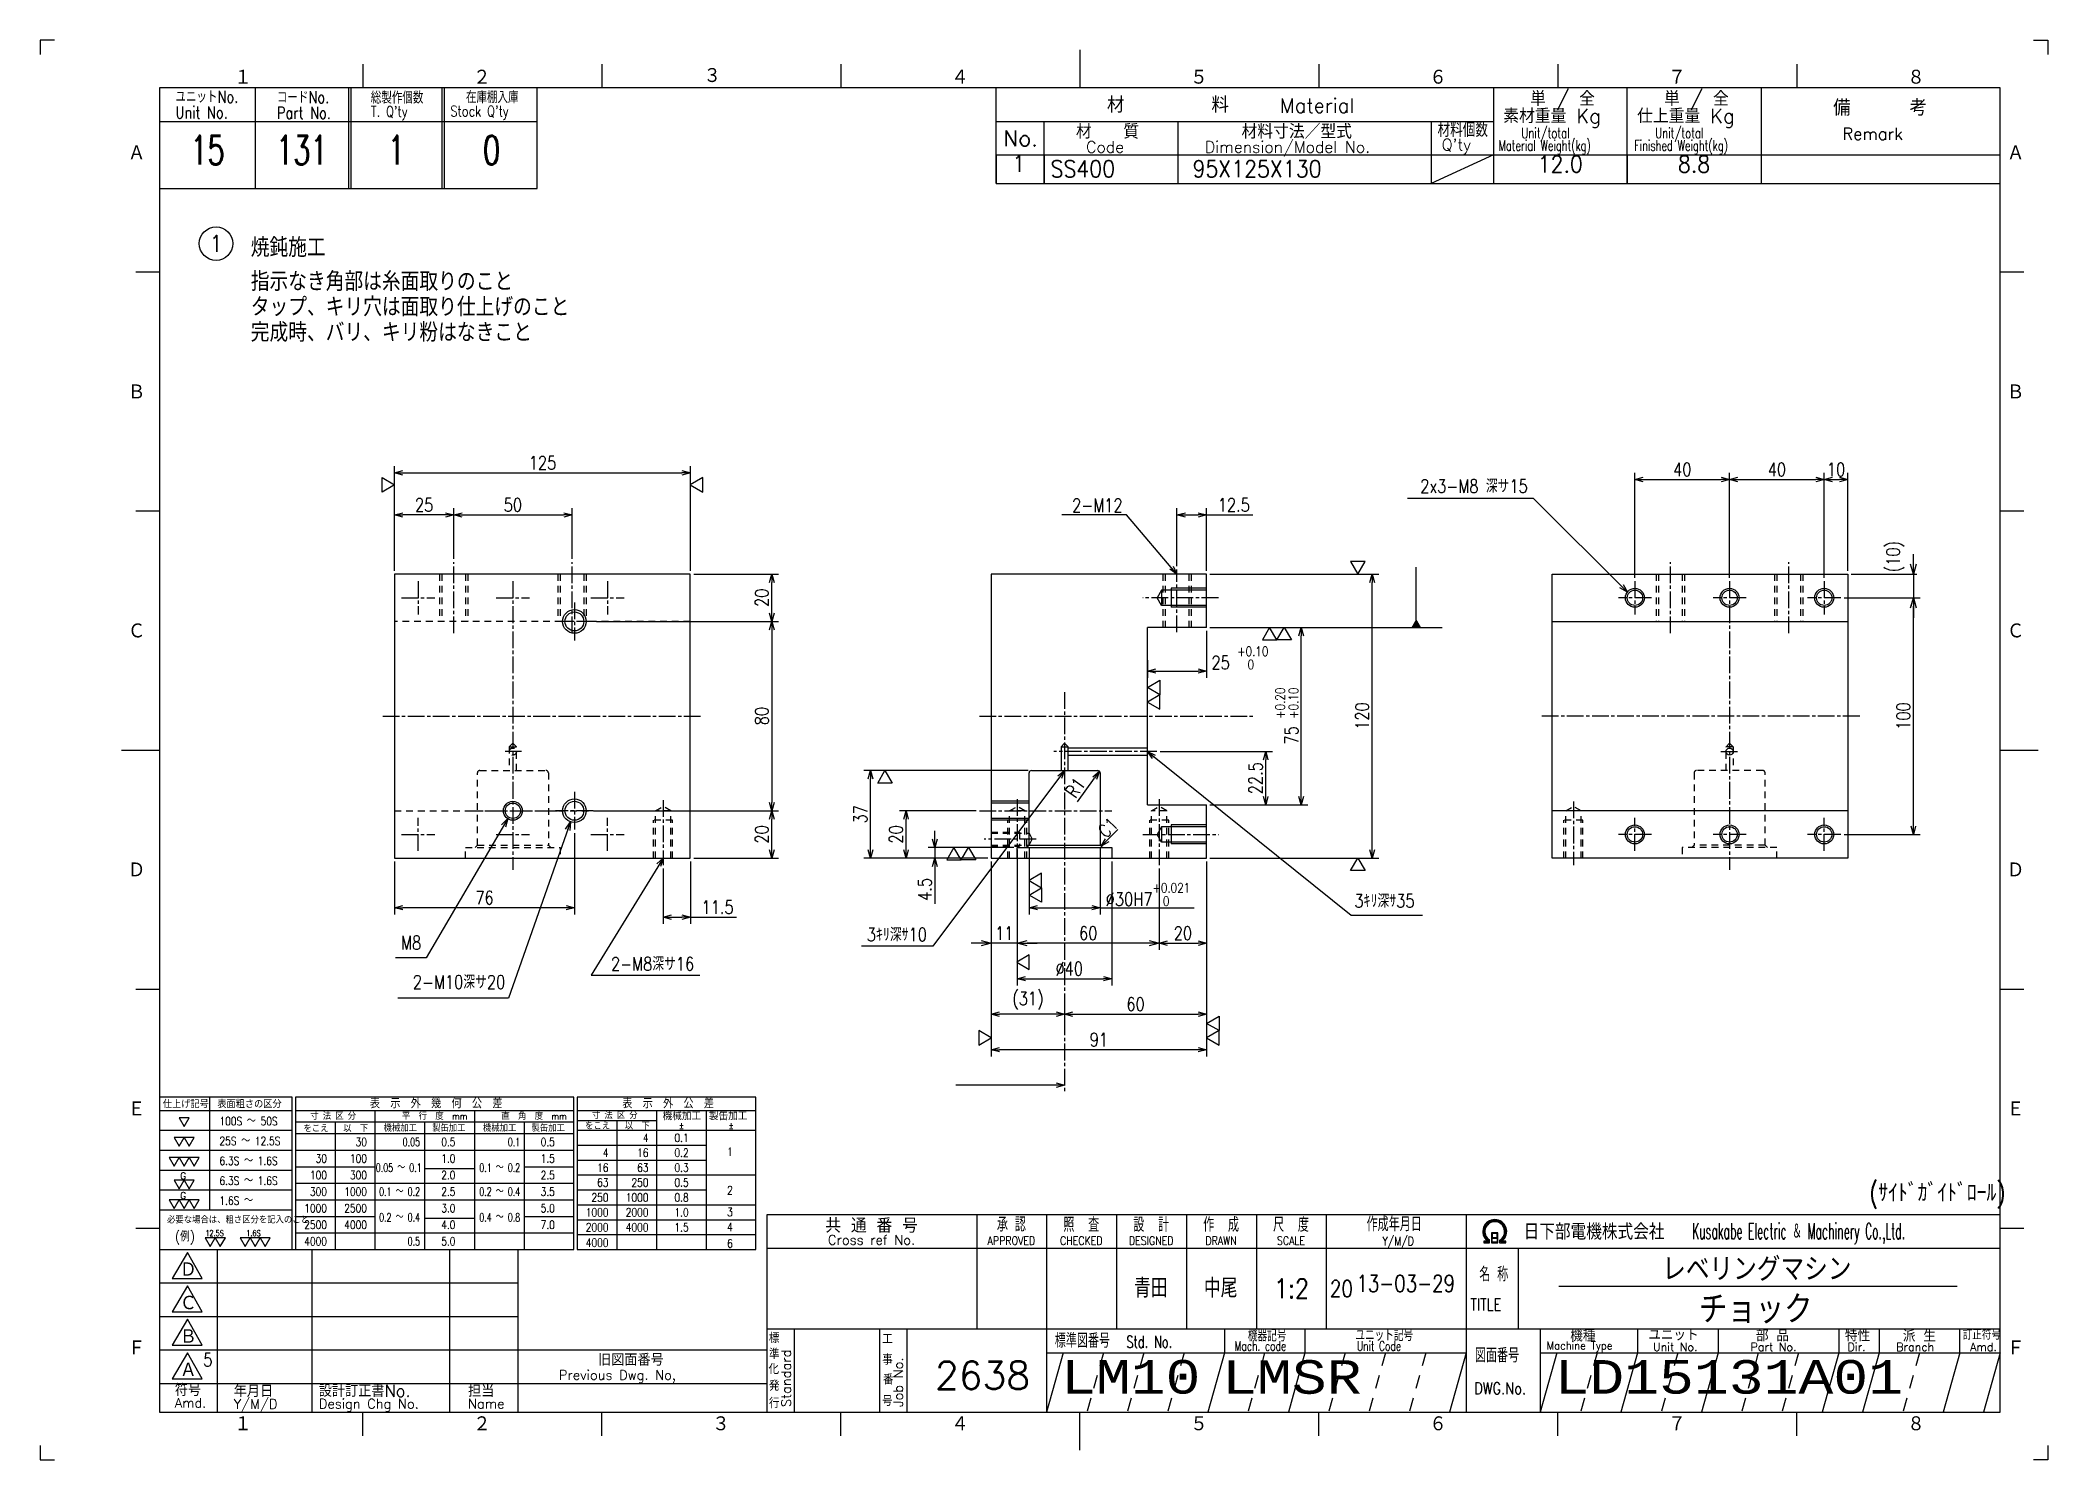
# Model space of a CAD drawing. Extents: x 0 to 1442, y 0 to 840.
# Drawn here: x 594 to 1442, y 0 to 600 of the extents above; entities that cross this region are included whole.
import ezdxf
from ezdxf.enums import TextEntityAlignment as Align

# ---------------------------------------------------------------- set-up
doc = ezdxf.new("R2010")
doc.units = 0
doc.header["$LTSCALE"] = 1.41421
for name, pattern in [('GEN3A', [3.5, 2, -1.5]), ('GEN7A', [7.5, 5, -0.75, 1, -0.75]), ('HIDDEN2', [3.5, 2, -1.5])]:
    doc.linetypes.add(name, pattern=pattern)
doc.layers.get('0').update_dxf_attribs({"linetype": 'CONTINUOUS'})
doc.layers.get('DEFPOINTS').update_dxf_attribs({"linetype": 'CONTINUOUS'})
for name, color, linetype in [('2', 5, 'CONTINUOUS'), ('4', 3, 'CONTINUOUS'), ('5', 3, 'CONTINUOUS'), ('6', 52, 'CONTINUOUS'), ('7A', 4, 'GEN7A'), ('8', 1, 'CONTINUOUS'), ('9', 3, 'HIDDEN2'), ('RAHM2', 1, 'CONTINUOUS'), ('RAHM3', 52, 'CONTINUOUS')]:
    doc.layers.add(name, color=color, linetype=linetype)
doc.layers.add('AM_5', color=92, linetype='CONTINUOUS', lineweight=25)
doc.layers.add('AM_6', color=140, linetype='CONTINUOUS', lineweight=35)
doc.styles.add('DIMENSION', font='monotxt.shx', dxfattribs={"bigfont": 'bigfont.shx'})
doc.styles.get("Standard").update_dxf_attribs({"font": 'romans.shx', "width": 0.8, "bigfont": 'extfont.shx'})
doc.dimstyles.new('GEN-ISO', dxfattribs={"dimscale": 1.41421, "dimtxt": 4, "dimasz": 2.5, "dimexe": 2, "dimexo": 1, "dimgap": 1, "dimtad": 3, "dimdec": 3, "dimrnd": 0.001, "dimdsep": 46, "dimtxsty": 'Standard', "dimblk": 'OPEN30', "dimcen": 0, "dimclrt": 52, "dimadec": 0, "dimazin": 0, "dimtp": 0.1, "dimtm": 0.1, "dimtfac": 0.6, "dimtdec": 3, "dimtmove": 0, "dimatfit": 3, "dimldrblk": 'OPEN30', "dimfxl": 1, "dimarcsym": 0})
doc.dimstyles.new('GEN-ISO$0', dxfattribs={"dimscale": 2, "dimtxt": 4, "dimasz": 3, "dimexe": 1, "dimexo": 1, "dimgap": 1, "dimtad": 3, "dimrnd": 0.01, "dimdsep": 46, "dimtxsty": 'Standard', "dimblk": 'OPEN30', "dimcen": 0, "dimclrd": 256, "dimclre": 256, "dimclrt": 7, "dimazin": 2, "dimtp": 0.1, "dimtm": 0.1, "dimtfac": 0.6, "dimtdec": 3, "dimtmove": 2, "dimatfit": 3, "dimldrblk": 'OPEN30', "dimfxl": 1, "dimarcsym": 0})
doc.dimstyles.new('GEN-ISO$4', dxfattribs={"dimscale": 1.41421, "dimtxt": 4, "dimasz": 2.5, "dimexe": 2, "dimexo": 1, "dimgap": 1, "dimtad": 3, "dimdec": 3, "dimrnd": 0.001, "dimdsep": 46, "dimtxsty": 'Standard', "dimblk": 'OPEN30', "dimcen": 0, "dimclrt": 52, "dimadec": 0, "dimazin": 0, "dimtp": 0.1, "dimtm": 0.1, "dimtfac": 0.6, "dimtdec": 3, "dimtmove": 0, "dimatfit": 3, "dimldrblk": 'OPEN30', "dimfxl": 1, "dimarcsym": 0})

msp = doc.modelspace()

# ---------------------------------------------------------------- texts
at = {"layer": '5', "color": 52}
for s, insert, char_height, attachment_point in [('2x3-M8 深サ15', (1222.6821, 411.5629), 5.65684, 6), ('2-M12', (1051.4345, 403.4293), 5.65684, 6), ('3ｷﾘ深ｻ35', (1149.3906, 236.2434), 5.65684, 4), ('M8', (755.0118, 218.5831), 5.65684, 6), ('3ｷﾘ深ｻ10', (968.7661, 221.9972), 5.65684, 6), ('2-M8深サ16', (835.2311, 209.6321), 5.65684, 4), ('2-M10深サ20', (790.5144, 201.9419), 5.65684, 6), ('青田', (1056.2649, 72.5964), 8.05714, 4), ('中尾', (1085.8107, 72.5964), 8.05714, 4)]:
    msp.add_mtext(s, dxfattribs=dict(at, insert=insert, char_height=char_height, attachment_point=attachment_point))
at = {"layer": '6'}
for s, width, p in [('焼鈍施工', 0.9, (682.972, 508.4111)), ('指示なき角部は糸面取りのこと', 0.9, (682.972, 494.0277)), ('タップ、キリ穴は面取り仕上げのこと', 0.9, (682.972, 483.2757)), ('完成時、バリ、キリ粉はなきこと', 0.9, (682.972, 472.5237)), ('(ｻｲﾄﾞｶﾞｲﾄﾞﾛｰﾙ)', 0.8, (1366.9635, 108.887))]:
    msp.add_text(s, height=8, dxfattribs=dict(at, width=width)).set_placement(p)
at = {"layer": '6', "width": 0.8}
msp.add_text('C1', height=5.6, rotation=45, dxfattribs=at).set_placement((1044.4714, 262.4364))
at = {"layer": 'AM_6', "color": 7, "lineweight": 50, "insert": (662.9127, 45.1166), "char_height": 5.6568, "attachment_point": 1}
msp.add_mtext_dynamic_manual_height_columns('5', width=5.6568, gutter_width=35.355, heights=[0], dxfattribs=at)

# ---------------------------------------------------------------- blocks, each defined once
blk = doc.blocks.new('1A3ﾌﾞﾋﾝ')
at = {"layer": 'RAHM2', "color": 5, "linetype": 'Continuous'}
for p, q in [((3, 297), (0, 297)), ((0, 297), (0, 294)), ((217.5, 295), (217.5, 287)), ((417, 297), (420, 297)), ((420, 297), (420, 294)), ((67.5, 292), (67.5, 287)), ((117.5, 292), (117.5, 287)), ((167.5, 292), (167.5, 287)), ((267.5, 292), (267.5, 287)), ((317.5, 292), (317.5, 287)), ((367.5, 292), (367.5, 287)), ((410, 287), (25, 287)), ((25, 287), (25, 10)), ((104, 266), (104, 287)), ((410, 10), (410, 287)), ((25, 266), (64.5, 266)), ((64.5, 266), (104, 266)), ((20, 248.5), (25, 248.5)), ((410, 248.5), (415, 248.5)), ((20, 198.5), (25, 198.5)), ((410, 198.5), (415, 198.5)), ((17, 148.5), (25, 148.5)), ((410, 148.5), (418, 148.5)), ((20, 98.5), (25, 98.5)), ((410, 98.5), (415, 98.5)), ((20, 48.5), (25, 48.5)), ((410, 48.5), (415, 48.5)), ((25, 10), (410, 10)), ((67.5, 5), (67.5, 10)), ((117.5, 5), (117.5, 10)), ((217.5, 2), (217.5, 10)), ((267.5, 5), (267.5, 10)), ((317.5, 5), (317.5, 10)), ((367.5, 5), (367.5, 10)), ((0, 3), (0, 0)), ((0, 0), (3, 0)), ((420, 0), (417, 0)), ((420, 3), (420, 0))]:
    blk.add_line(p, q, dxfattribs=at)
at = {"layer": 'RAHM2', "color": 7, "linetype": 'Continuous'}
for p, q in [((45, 287), (45, 266)), ((64.5, 287), (64.5, 266)), ((65, 287), (65, 266)), ((84, 287), (84, 266)), ((84.5, 287), (84.5, 266)), ((200, 267), (200, 287)), ((304, 287), (304, 267)), ((332, 267), (332, 287)), ((360, 287), (360, 267)), ((25, 280), (64.5, 280)), ((64.5, 280), (104, 280)), ((200, 280), (304, 280)), ((210, 267), (210, 280)), ((238, 280), (238, 267)), ((291, 280), (291, 267)), ((200, 273), (410, 273)), ((200, 267), (410, 267)), ((195.93, 51.26), (195.93, 27.42)), ((210.55, 51.26), (210.55, 10)), ((225.18, 51.26), (225.18, 27.42)), ((239.8, 51.26), (239.8, 27.42)), ((254.43, 51.26), (254.43, 27.42)), ((269.05, 51.26), (269.05, 27.42)), ((298.3, 51.26), (298.3, 10)), ((25, 44), (100, 44)), ((37, 44), (37, 10)), ((56.8, 44), (56.8, 10)), ((85.6, 44), (85.6, 10)), ((100, 10), (100, 44)), ((152.05, 44.26), (410, 44.26)), ((269.05, 44.26), (269.05, 27.42)), ((298.3, 44.26), (298.3, 44.26)), ((309.17, 44.26), (309.17, 27.42)), ((25, 37), (100, 37)), ((25, 30), (100, 30)), ((152.05, 27.42), (410, 27.42)), ((157.77, 27.42), (157.77, 10)), ((175.59, 27.42), (175.59, 10)), ((181.3, 27.42), (181.3, 10)), ((247.73, 27.42), (247.73, 22.42)), ((264.59, 27.42), (264.59, 22.42)), ((313.83, 27.42), (313.83, 10)), ((334.15, 27.42), (334.15, 22.42)), ((351, 27.42), (351, 22.42)), ((376.29, 27.42), (376.29, 22.42)), ((384.72, 27.42), (384.72, 22.42)), ((401.57, 22.42), (401.57, 27.42)), ((25, 23), (100, 23)), ((100, 23), (152.05, 23)), ((210.55, 22.42), (298.3, 22.42)), ((313.83, 22.42), (410, 22.42)), ((25, 16), (100, 16)), ((100, 16), (152.05, 16)), ((167.5, 5), (167.5, 10))]:
    blk.add_line(p, q, dxfattribs=at)
at = {"layer": 'RAHM2', "color": 3, "linetype": 'Continuous'}
for p, q in [((317.73, 36.35), (401.03, 36.35)), ((214.02, 22.42), (210.55, 10)), ((247.73, 22.42), (244.26, 10)), ((264.59, 22.42), (261.12, 10)), ((298.3, 22.42), (294.83, 10)), ((334.15, 22.42), (330.68, 10)), ((351, 22.42), (347.54, 10)), ((376.29, 22.42), (372.82, 10)), ((384.72, 22.42), (381.25, 10)), ((410, 22.42), (406.54, 10))]:
    blk.add_line(p, q, dxfattribs=at)
at = {"layer": 'RAHM2', "color": 3, "linetype": 'GEN3A'}
for p, q in [((222.44, 22.42), (218.98, 10)), ((230.87, 22.42), (227.41, 10)), ((239.3, 22.42), (235.84, 10)), ((256.16, 22.42), (252.69, 10)), ((273.01, 22.42), (269.55, 10)), ((281.44, 22.42), (277.98, 10)), ((289.87, 22.42), (286.41, 10)), ((325.72, 22.42), (322.25, 10)), ((342.57, 22.42), (339.11, 10)), ((359.43, 22.42), (355.97, 10)), ((367.86, 22.42), (364.39, 10)), ((393.14, 22.42), (389.68, 10))]:
    blk.add_line(p, q, dxfattribs=at)
at = {"layer": 'RAHM2', "color": 5, "linetype": 'Continuous'}
blk.add_lwpolyline([(410, 51.26), (152.05, 51.26), (152.05, 10)], dxfattribs=at)
at = {"layer": 'RAHM2', "color": 7, "linetype": 'Continuous'}
for points in [[(303.62, 47.51), (303.62, 45.4), (304.92, 45.4), (304.92, 47.51), (303.62, 47.51)], [(303.77, 47.36), (303.77, 46.53), (304.77, 46.53), (304.77, 47.36), (303.77, 47.36)], [(304.77, 46.38), (304.77, 45.55), (303.77, 45.55), (303.77, 46.38), (304.77, 46.38)], [(302.02, 45.4), (303.22, 45.4), (303.22, 46.01)], [(302.02, 45.58), (302.97, 45.58), (302.97, 45.91)], [(302.72, 45.82), (302.72, 45.75), (302.02, 45.75), (302.02, 45.4)], [(305.32, 45.98), (305.32, 45.4), (306.58, 45.4), (306.58, 45.75), (305.85, 45.75), (305.85, 45.8)], [(305.57, 45.87), (305.57, 45.58), (306.58, 45.58)]]:
    blk.add_lwpolyline(points, dxfattribs=at)
for points in [[(30.79, 43.41), (27.65, 37.97), (33.92, 37.97)], [(30.79, 36.41), (27.65, 30.97), (33.92, 30.97)], [(30.79, 29.41), (27.65, 23.97), (33.92, 23.97)], [(30.79, 22.41), (27.65, 16.97), (33.92, 16.97)]]:
    blk.add_lwpolyline(points, close=True, dxfattribs=at)
at = {"layer": 'RAHM2', "color": 3, "linetype": 'Continuous'}
for points in [[(317.29, 22.42), (313.83, 10)], [(401.57, 22.42), (401.57, 22.42), (398.11, 10)]]:
    blk.add_lwpolyline(points, dxfattribs=at)
at = {"layer": 'RAHM2', "color": 7, "linetype": 'Continuous'}
for radius, start, end in [(2.5, 308.2706, 230.8952), (2.28, 303.9949, 234.4013), (2.06, 299.8294, 238.4756)]:
    blk.add_arc((304.3, 47.76), radius, start, end, dxfattribs=at)
at = {"layer": 'RAHM2', "color": 5, "linetype": 'Continuous'}
for s, p in [('１', (40.6, 287.58)), ('２', (90.6, 287.58)), ('４', (190.6, 287.58)), ('５', (240.6, 287.58)), ('６', (290.6, 287.58)), ('７', (340.6, 287.58)), ('８', (390.6, 287.58)), ('Ａ', (18.36, 271.74)), ('Ａ', (411.44, 271.74)), ('Ｂ', (18.36, 221.74)), ('Ｂ', (411.44, 221.74)), ('Ｃ', (18.36, 171.74)), ('Ｃ', (411.44, 171.74)), ('Ｄ', (18.36, 121.74)), ('Ｄ', (411.44, 121.74)), ('Ｅ', (18.36, 71.74)), ('Ｅ', (411.44, 71.74)), ('Ｆ', (18.36, 21.74)), ('Ｆ', (411.44, 21.74)), ('１', (40.6, 5.87)), ('２', (90.6, 5.87)), ('３', (140.6, 5.87)), ('４', (190.6, 5.87)), ('５', (240.6, 5.87)), ('６', (290.6, 5.87)), ('７', (340.6, 5.87)), ('８', (390.6, 5.87))]:
    blk.add_text(s, height=3.31, dxfattribs=at).set_placement(p)
blk.add_text('３', height=3.31, dxfattribs=at).set_placement((140.6, 289.58), align=Align.MIDDLE)
at = {"layer": 'RAHM2', "color": 7, "linetype": 'Continuous'}
for s, height, width, p in [('ユニットNo.', 2.5, 0.8, (28.29, 283.92)), ('コードNo.', 2.5, 0.8, (49.52, 283.81)), ('総製作個数', 2.5, 0.8, (69.17, 283.72)), ('在庫棚入庫', 2.5, 0.8, (89.08, 283.82)), ('Unit No.', 2.5, 0.8, (28.29, 280.64)), ('Part No.', 2.5, 0.8, (49.52, 280.53)), ("T. Q'ty", 2.2, 0.8, (69.17, 280.96)), ("Stock Q'ty", 2.2, 0.8, (85.8, 281.06)), ('材料個数', 3, 0.8, (292.32, 276.75)), ('Unit/total', 2.2, 0.7, (309.86, 276.49)), ('Unit/total', 2.2, 0.7, (337.86, 276.49)), ('Material Weight(kg)', 2.2, 0.68, (305.1, 273.86)), ('Finished Weight(kg)', 2.2, 0.68, (333.46, 273.86)), ('作成年月日', 3, 0.7, (277.49, 47.82)), ('Y/M/D', 1.8, 0.8, (280.79, 44.87)), ('Kusakabe Electric ＆ Machinery Co.,Ltd.', 3.3108, 0.5, (345.56, 46.19)), ('名 称', 3, 0.7, (301.06, 37.33)), ('20', 3.5, 0.8, (269.81, 34.08)), ('TITLE', 2.5, 0.8, (299.18, 31.25)), ('標準図番号', 3, 0.7, (212.26, 23.44)), ('Std. No.', 2.5, 0.7, (227.23, 23.44)), ('機器記号', 2.5, 0.7, (252.65, 24.77)), ('ユニット記号', 2.5, 0.7, (275.14, 24.85)), ('訂正符号', 2, 0.8, (402.2, 25.16)), ('Mach. code', 2, 0.7, (249.86, 22.83)), ('Unit Code', 2, 0.7, (275.45, 22.83)), ('図面番号', 3, 0.7, (300.15, 20.37)), ('Machine Type', 1.7, 0.9, (315.15, 23.05))]:
    blk.add_text(s, height=height, dxfattribs=dict(at, width=width)).set_placement(p)
for s, height, p in [('単 / 全', 3, (311.71, 283.26)), ('単 / 全', 3, (339.71, 283.26)), ('材\u3000\u3000\u3000\u3000\u3000料', 3.311, (223.18, 281.82)), ('Material', 3, (259.34, 281.82)), ('素材重量 Kg', 3, (306.08, 279.63)), ('仕上重量 Kg', 3, (334.08, 279.63)), ('備     考', 3.311, (375.08, 281.21)), ('No.', 3.311, (201.5, 274.82)), ('材\u3000\u3000質', 3, (216.68, 276.39)), ('材料寸法／型式', 3, (251.33, 276.39)), ('Remark', 2.5, (377.03, 276.16)), ('Code', 2.4, (218.82, 273.45)), ('Dimension/Model No.', 2.4, (243.65, 273.45)), ("Q'ty", 2.4, (293.19, 273.93)), ('Ｄ', 3.2, (29.23, 38.2)), ('Ｃ', 3.2, (29.23, 31.2)), ('Ｂ', 3.2, (29.23, 24.2)), ('標', 2, (152.44, 24.43)), ('工', 2, (176.15, 24.24)), ('機種', 2.4, (320.08, 24.76)), ('ユニット', 2.4, (336.39, 24.96)), ('部 品', 2.4, (358.93, 24.79)), ('特性', 2.4, (377.55, 24.78)), ('派 生', 2.4, (389.65, 24.72)), ('旧図面番号', 2.5, (116.71, 19.69)), ('準', 2, (152.47, 21.11)), ('事', 2, (176.17, 19.92)), ('Unit No.', 1.7, (337.39, 22.76)), ('Part No.', 1.7, (357.81, 22.76)), ('Dir.', 1.7, (378.09, 22.76)), ('Branch', 1.7, (388.28, 22.76)), ('Amd.', 1.7, (403.74, 22.76)), ('Ａ', 3.2, (29.23, 17.2)), ('Previous Dwg. No,', 2, (108.5, 16.75)), ('化', 2, (152.37, 17.95)), ('番', 2, (176.31, 15.76)), ('Amd.', 2, (28.17, 10.93)), ('符号', 2.5, (28.17, 13.37)), ('Y/M/D', 2, (40.49, 10.7)), ('年月日', 2.5, (40.49, 13.14)), ('設計訂正書No.', 2.5, (58.29, 13.18)), ('Design Chg No.', 2, (58.29, 10.75)), ('担当', 2.5, (89.5, 13.18)), ('Name', 2, (89.5, 10.75)), ('行', 2, (152.46, 10.82)), ('発', 2, (152.46, 14.47)), ('号', 2, (176.11, 11.28))]:
    blk.add_text(s, height=height, dxfattribs=at).set_placement(p)
for s, height, p in [('共 通 番 号', 3, (173.93, 49.14)), ('Cross ref No.', 2, (173.93, 46.01))]:
    blk.add_text(s, height=height, dxfattribs=at).set_placement(p, align=Align.MIDDLE)
for s, height, width, p in [('承 認', 3, 0.7, (203.18, 49.35)), ('照  査', 3, 0.7, (217.8, 49.35)), ('設  計', 3, 0.7, (232.43, 49.35)), ('作  成', 3, 0.7, (247.05, 49.35)), ('尺  度', 3, 0.7, (261.67, 49.35)), ('APPROVED', 1.8, 0.8, (203.18, 45.85)), ('CHECKED', 1.8, 0.8, (217.8, 45.85)), ('DESIGNED', 1.8, 0.8, (232.43, 45.85)), ('DRAWN', 1.8, 0.8, (247.05, 45.85)), ('SCALE', 1.8, 0.8, (261.67, 45.85)), ('DWG.No.', 2.5, 0.8, (305.41, 14.96))]:
    blk.add_text(s, height=height, dxfattribs=dict(at, width=width)).set_placement(p, align=Align.MIDDLE)
at = {"layer": 'RAHM2', "color": 7, "linetype": 'Continuous', "width": 0.844147}
blk.add_text('日下部電機株式会社', height=3.311, dxfattribs=at).set_placement((310.35, 46.06), (339.79, 46.06), align=Align.FIT)
at = {"layer": 'RAHM2', "color": 7, "linetype": 'Continuous'}
for s, p in [('Standard', (157.07, 11.05)), ('Job No.', (180.5, 11.05))]:
    blk.add_text(s, height=2, rotation=90, dxfattribs=at).set_placement(p)
at = {"layer": 'RAHM2', "color": 5, "linetype": 'Continuous', "width": 0.7}
for tag, p in [('HEADER3', (35, 274.01)), ('HEADER4', (54.75, 274)), ('HEADER15', (74.49, 274)), ('HEADER16', (94.43, 274))]:
    blk.add_attdef(tag, text='', height=6, dxfattribs=at).set_placement(p, align=Align.MIDDLE)
at = {"layer": 'RAHM2', "color": 7, "linetype": 'Continuous'}
blk.add_attdef('HEADER5', text='', height=2.5, dxfattribs=at).set_placement((63.69, 267.1), align=Align.BOTTOM_RIGHT)
for tag, height, width, p in [('HEADER1', 5, 0.9, (359.12, 40.15)), ('HEADER7', 5, 0.8, (174.38, 35.8)), ('GEN-TITLE-SCA', 4, 0.85, (261.79, 35.85)), ('HEADER2', 6, 0.9, (358.89, 31.68)), ('HEADER11', 3.2, 0.63, (46.91, 19.38)), ('HEADER9', 3.33, 0.8, (71.4, 19.2)), ('HEADER10', 3.5, 0.8, (92.57, 19.22)), ('HEADER14', 3.31, 0.8, (126.54, 12.82))]:
    blk.add_attdef(tag, text='', height=height, dxfattribs=dict(at, width=width)).set_placement(p, align=Align.MIDDLE)
at = {"layer": 'RAHM2', "color": 7, "linetype": 'Continuous', "width": 0.8}
blk.add_attdef('GEN-TITLE-DAT', text='', height=3.5, dxfattribs=at).set_placement((275.35, 34.1), align=Align.BOTTOM_LEFT)
at = {"layer": 'RAHM2', "color": 5, "linetype": 'Continuous'}
blk.add_attdef('HEADER6', text='', height=5.8, dxfattribs=at).set_placement((207.09, 13.03), align=Align.BOTTOM_RIGHT)
at = {"layer": 'RAHM2', "color": 5, "linetype": 'Continuous', "style": 'DIMENSION', "width": 1.2}
for tag, p in [('HEADER13', (213.56, 11.75)), ('HEADER12', (247.26, 11.72)), ('GEN-TITLE-DWG', (316.79, 11.74))]:
    blk.add_attdef(tag, text='', height=7.02, dxfattribs=at).set_placement(p, align=Align.BOTTOM_LEFT)
blk.add_attdef('HEADER8', text='', height=7.02, dxfattribs=at).set_placement((406.69, 11.71), align=Align.BOTTOM_RIGHT)
blk = doc.blocks.new('_Open30')
at = {"color": 0, "linetype": 'ByBlock', "lineweight": -2}
for p, q in [((-1, 0.27), (0, 0)), ((0, 0), (-1, -0.27)), ((0, 0), (-1, 0))]:
    blk.add_line(p, q, dxfattribs=at)
blk = doc.blocks.new('*D70')
at = {"layer": '5', "color": 0, "lineweight": -2, "transparency": 16777216}
for p, q in [((743.76, 375.76), (743.76, 420)), ((747.29, 417.17), (865.22, 417.17)), ((868.76, 375.76), (868.76, 420))]:
    blk.add_line(p, q, dxfattribs=at)
at = {"layer": 'DEFPOINTS', "color": 0, "transparency": 16777216}
for p in [(868.76, 417.17), (743.76, 374.35), (868.76, 374.35)]:
    blk.add_point(p, dxfattribs=at)
at = {"layer": '5', "color": 0, "lineweight": -2, "transparency": 16777216, "xscale": 3.535525, "yscale": 3.535525, "zscale": 3.535525, "rotation": 180}
blk.add_blockref('_Open30', (743.76, 417.17), dxfattribs=at)
at = {"layer": '5', "color": 0, "lineweight": -2, "transparency": 16777216, "xscale": 3.535525, "yscale": 3.535525, "zscale": 3.535525}
blk.add_blockref('_Open30', (868.76, 417.17), dxfattribs=at)
at = {"layer": '5', "color": 52, "transparency": 16777216, "insert": (806.26, 421.41), "char_height": 5.657, "attachment_point": 5}
blk.add_mtext('125', dxfattribs=at)
blk = doc.blocks.new('*D71')
at = {"layer": '5', "color": 0, "lineweight": -2, "transparency": 16777216}
for p, q in [((1088.34, 351.85), (1129.75, 351.85)), ((1126.93, 280.38), (1126.93, 348.31)), ((1088.34, 276.85), (1129.75, 276.85))]:
    blk.add_line(p, q, dxfattribs=at)
at = {"layer": 'DEFPOINTS', "color": 0, "transparency": 16777216}
for p in [(1086.93, 351.85), (1126.93, 351.85), (1086.93, 276.85)]:
    blk.add_point(p, dxfattribs=at)
at = {"layer": '5', "color": 0, "lineweight": -2, "transparency": 16777216, "xscale": 3.535525, "yscale": 3.535525, "zscale": 3.535525}
for p, rotation in [((1126.93, 351.85), 90), ((1126.93, 276.85), 270)]:
    blk.add_blockref('_Open30', p, dxfattribs=dict(at, rotation=rotation))
at = {"layer": '5', "color": 52, "transparency": 16777216, "insert": (1120.85, 314.35), "char_height": 5.6568, "attachment_point": 5, "rotation": 90}
blk.add_mtext('75 \\H4;\\S+0.20^ +0.10;', dxfattribs=at)
blk = doc.blocks.new('*D72')
at = {"layer": '5', "color": 0, "lineweight": -2, "transparency": 16777216}
for p, q in [((1356.4, 364.35), (1388.49, 364.35)), ((1385.66, 267.88), (1385.66, 360.81)), ((1356.4, 264.35), (1388.49, 264.35))]:
    blk.add_line(p, q, dxfattribs=at)
at = {"layer": 'DEFPOINTS', "color": 0, "transparency": 16777216}
for p in [(1354.98, 364.35), (1385.66, 364.35), (1354.98, 264.35)]:
    blk.add_point(p, dxfattribs=at)
at = {"layer": '5', "color": 0, "lineweight": -2, "transparency": 16777216, "xscale": 3.535525, "yscale": 3.535525, "zscale": 3.535525}
for p, rotation in [((1385.66, 364.35), 90), ((1385.66, 264.35), 270)]:
    blk.add_blockref('_Open30', p, dxfattribs=dict(at, rotation=rotation))
at = {"layer": '5', "color": 52, "transparency": 16777216, "insert": (1381.42, 314.35), "char_height": 5.657, "attachment_point": 5, "rotation": 90}
blk.add_mtext('100', dxfattribs=at)
blk = doc.blocks.new('*D73')
at = {"layer": '5', "color": 0, "lineweight": -2, "transparency": 16777216}
for p, q in [((995.93, 252.93), (995.93, 170.52)), ((1086.93, 252.93), (1086.93, 170.52)), ((1083.39, 173.35), (999.46, 173.35))]:
    blk.add_line(p, q, dxfattribs=at)
at = {"layer": 'DEFPOINTS', "color": 0, "transparency": 16777216}
for p in [(995.93, 254.35), (1086.93, 254.35), (995.93, 173.35)]:
    blk.add_point(p, dxfattribs=at)
at = {"layer": '5', "color": 0, "lineweight": -2, "transparency": 16777216, "xscale": 3.535525, "yscale": 3.535525, "zscale": 3.535525, "rotation": 180}
blk.add_blockref('_Open30', (995.93, 173.35), dxfattribs=at)
at = {"layer": '5', "color": 0, "lineweight": -2, "transparency": 16777216, "xscale": 3.535525, "yscale": 3.535525, "zscale": 3.535525}
blk.add_blockref('_Open30', (1086.93, 173.35), dxfattribs=at)
at = {"layer": '5', "color": 52, "transparency": 16777216, "insert": (1041.43, 177.59), "char_height": 5.657, "attachment_point": 5}
blk.add_mtext('91', dxfattribs=at)
blk = doc.blocks.new('*D74')
at = {"layer": '5', "color": 0, "lineweight": -2, "transparency": 16777216}
for p, q in [((1086.93, 350.43), (1086.93, 330.56)), ((1061.93, 337.93), (1061.93, 330.56)), ((1065.46, 333.39), (1083.39, 333.39))]:
    blk.add_line(p, q, dxfattribs=at)
at = {"layer": 'DEFPOINTS', "color": 0, "transparency": 16777216}
for p in [(1086.93, 351.85), (1061.93, 339.35), (1086.93, 333.39)]:
    blk.add_point(p, dxfattribs=at)
at = {"layer": '5', "color": 0, "lineweight": -2, "transparency": 16777216, "xscale": 3.535525, "yscale": 3.535525, "zscale": 3.535525, "rotation": 180}
blk.add_blockref('_Open30', (1061.93, 333.39), dxfattribs=at)
at = {"layer": '5', "color": 0, "lineweight": -2, "transparency": 16777216, "xscale": 3.535525, "yscale": 3.535525, "zscale": 3.535525}
blk.add_blockref('_Open30', (1086.93, 333.39), dxfattribs=at)
at = {"layer": '5', "color": 52, "transparency": 16777216, "insert": (1101.02, 338.91), "char_height": 5.6568, "attachment_point": 5}
blk.add_mtext('25 \\H4;\\S+0.10^   0;', dxfattribs=at)
blk = doc.blocks.new('*D75')
at = {"layer": '5', "color": 0, "lineweight": -2, "transparency": 16777216}
for p, q in [((1088.34, 374.35), (1159.75, 374.35)), ((1156.93, 257.88), (1156.93, 370.81)), ((1088.34, 254.35), (1159.75, 254.35))]:
    blk.add_line(p, q, dxfattribs=at)
at = {"layer": 'DEFPOINTS', "color": 0, "transparency": 16777216}
for p in [(1086.93, 374.35), (1156.93, 374.35), (1086.93, 254.35)]:
    blk.add_point(p, dxfattribs=at)
at = {"layer": '5', "color": 0, "lineweight": -2, "transparency": 16777216, "xscale": 3.535525, "yscale": 3.535525, "zscale": 3.535525}
for p, rotation in [((1156.93, 374.35), 90), ((1156.93, 254.35), 270)]:
    blk.add_blockref('_Open30', p, dxfattribs=dict(at, rotation=rotation))
at = {"layer": '5', "color": 52, "transparency": 16777216, "insert": (1152.68, 314.35), "char_height": 5.657, "attachment_point": 5, "rotation": 90}
blk.add_mtext('120', dxfattribs=at)
blk = doc.blocks.new('*D76')
at = {"layer": '5', "color": 0, "lineweight": -2, "transparency": 16777216}
for p, q in [((768.76, 380.76), (768.76, 402.17)), ((772.29, 399.35), (815.22, 399.35)), ((818.76, 380.76), (818.76, 402.17))]:
    blk.add_line(p, q, dxfattribs=at)
at = {"layer": 'DEFPOINTS', "color": 0, "transparency": 16777216}
for p in [(818.76, 399.35), (768.76, 379.35), (818.76, 379.35)]:
    blk.add_point(p, dxfattribs=at)
at = {"layer": '5', "color": 0, "lineweight": -2, "transparency": 16777216, "xscale": 3.535525, "yscale": 3.535525, "zscale": 3.535525, "rotation": 180}
blk.add_blockref('_Open30', (768.76, 399.35), dxfattribs=at)
at = {"layer": '5', "color": 0, "lineweight": -2, "transparency": 16777216, "xscale": 3.535525, "yscale": 3.535525, "zscale": 3.535525}
blk.add_blockref('_Open30', (818.76, 399.35), dxfattribs=at)
at = {"layer": '5', "color": 52, "transparency": 16777216, "insert": (793.76, 403.59), "char_height": 5.657, "attachment_point": 5}
blk.add_mtext('50', dxfattribs=at)
blk = doc.blocks.new('*D77')
at = {"layer": '5', "color": 0, "lineweight": -2, "transparency": 16777216}
for p, q in [((1074.43, 377.76), (1074.43, 402.17)), ((1077.96, 399.35), (1083.39, 399.35)), ((1086.93, 375.76), (1086.93, 402.17)), ((1086.93, 399.35), (1106.44, 399.35))]:
    blk.add_line(p, q, dxfattribs=at)
at = {"layer": 'DEFPOINTS', "color": 0, "transparency": 16777216}
for p in [(1086.93, 399.35), (1074.43, 376.35), (1086.93, 374.35)]:
    blk.add_point(p, dxfattribs=at)
at = {"layer": '5', "color": 0, "lineweight": -2, "transparency": 16777216, "xscale": 3.535525, "yscale": 3.535525, "zscale": 3.535525, "rotation": 180}
blk.add_blockref('_Open30', (1074.43, 399.35), dxfattribs=at)
at = {"layer": '5', "color": 0, "lineweight": -2, "transparency": 16777216, "xscale": 3.535525, "yscale": 3.535525, "zscale": 3.535525}
blk.add_blockref('_Open30', (1086.93, 399.35), dxfattribs=at)
at = {"layer": '5', "color": 52, "transparency": 16777216, "insert": (1098.45, 403.59), "char_height": 5.657, "attachment_point": 5}
blk.add_mtext('12.5', dxfattribs=at)
blk = doc.blocks.new('*D78')
at = {"layer": '5', "color": 0, "lineweight": -2, "transparency": 16777216}
blk.add_line((1032.4, 278.07), (1039.58, 288.17), dxfattribs=at)
at = {"layer": 'DEFPOINTS', "color": 0, "transparency": 16777216}
for p in [(1041.05, 290.24), (1041.63, 291.05)]:
    blk.add_point(p, dxfattribs=at)
at = {"layer": '5', "color": 0, "lineweight": -2, "transparency": 16777216, "xscale": 3.535525, "yscale": 3.535525, "zscale": 3.535525, "rotation": 54.5758409272809}
blk.add_blockref('_Open30', (1041.63, 291.05), dxfattribs=at)
at = {"layer": '5', "color": 52, "transparency": 16777216, "insert": (1031.51, 284.14), "char_height": 5.657, "attachment_point": 5, "rotation": 54.57584}
blk.add_mtext('R1', dxfattribs=at)
blk = doc.blocks.new('*D79')
at = {"layer": '5', "color": 0, "lineweight": -2, "transparency": 16777216}
for p, q in [((1011.51, 291.35), (942.1, 291.35)), ((944.93, 257.88), (944.93, 287.81)), ((994.51, 254.35), (942.1, 254.35))]:
    blk.add_line(p, q, dxfattribs=at)
at = {"layer": 'DEFPOINTS', "color": 0, "transparency": 16777216}
for p in [(944.93, 291.35), (1012.93, 291.35), (995.93, 254.35)]:
    blk.add_point(p, dxfattribs=at)
at = {"layer": '5', "color": 0, "lineweight": -2, "transparency": 16777216, "xscale": 3.535525, "yscale": 3.535525, "zscale": 3.535525}
for p, rotation in [((944.93, 291.35), 90), ((944.93, 254.35), 270)]:
    blk.add_blockref('_Open30', p, dxfattribs=dict(at, rotation=rotation))
at = {"layer": '5', "color": 52, "transparency": 16777216, "insert": (940.68, 272.85), "char_height": 5.657, "attachment_point": 5, "rotation": 90}
blk.add_mtext('37', dxfattribs=at)
blk = doc.blocks.new('*D80')
at = {"layer": '5', "color": 0, "lineweight": -2, "transparency": 16777216}
for p, q in [((989.51, 274.35), (957.1, 274.35)), ((959.93, 257.88), (959.93, 270.81)), ((994.51, 254.35), (957.1, 254.35))]:
    blk.add_line(p, q, dxfattribs=at)
at = {"layer": 'DEFPOINTS', "color": 0, "transparency": 16777216}
for p in [(959.93, 274.35), (990.93, 274.35), (995.93, 254.35)]:
    blk.add_point(p, dxfattribs=at)
at = {"layer": '5', "color": 0, "lineweight": -2, "transparency": 16777216, "xscale": 3.535525, "yscale": 3.535525, "zscale": 3.535525}
for p, rotation in [((959.93, 274.35), 90), ((959.93, 254.35), 270)]:
    blk.add_blockref('_Open30', p, dxfattribs=dict(at, rotation=rotation))
at = {"layer": '5', "color": 52, "transparency": 16777216, "insert": (955.68, 264.35), "char_height": 5.657, "attachment_point": 5, "rotation": 90}
blk.add_mtext('20', dxfattribs=at)
blk = doc.blocks.new('*D81')
at = {"layer": '5', "color": 0, "lineweight": -2, "transparency": 16777216}
for p, q in [((972.1, 262.38), (972.1, 265.92)), ((1005.51, 258.85), (969.27, 258.85)), ((972.1, 258.85), (972.1, 254.35)), ((994.51, 254.35), (969.27, 254.35)), ((972.1, 250.81), (972.1, 234.96))]:
    blk.add_line(p, q, dxfattribs=at)
at = {"layer": 'DEFPOINTS', "color": 0, "transparency": 16777216}
for p in [(1006.93, 258.85), (972.1, 254.35), (995.93, 254.35)]:
    blk.add_point(p, dxfattribs=at)
at = {"layer": '5', "color": 0, "lineweight": -2, "transparency": 16777216, "xscale": 3.535525, "yscale": 3.535525, "zscale": 3.535525}
for p, rotation in [((972.1, 258.85), 270), ((972.1, 254.35), 90)]:
    blk.add_blockref('_Open30', p, dxfattribs=dict(at, rotation=rotation))
at = {"layer": '5', "color": 52, "transparency": 16777216, "insert": (967.86, 241.12), "char_height": 5.657, "attachment_point": 5, "rotation": 90}
blk.add_mtext('4.5', dxfattribs=at)
blk = doc.blocks.new('*D82')
at = {"layer": '5', "color": 0, "lineweight": -2, "transparency": 16777216}
for p, q in [((1011.93, 258.43), (1011.93, 230.52)), ((1041.93, 258.43), (1041.93, 230.52)), ((1015.46, 233.35), (1038.39, 233.35))]:
    blk.add_line(p, q, dxfattribs=at)
at = {"layer": 'DEFPOINTS', "color": 0, "transparency": 16777216}
for p in [(1011.93, 259.85), (1041.93, 259.85), (1041.93, 233.35)]:
    blk.add_point(p, dxfattribs=at)
at = {"layer": '5', "color": 0, "lineweight": -2, "transparency": 16777216, "xscale": 3.535525, "yscale": 3.535525, "zscale": 3.535525, "rotation": 180}
blk.add_blockref('_Open30', (1011.93, 233.35), dxfattribs=at)
at = {"layer": '5', "color": 0, "lineweight": -2, "transparency": 16777216, "xscale": 3.535525, "yscale": 3.535525, "zscale": 3.535525}
blk.add_blockref('_Open30', (1041.93, 233.35), dxfattribs=at)
at = {"layer": '5', "color": 52, "transparency": 16777216, "insert": (1062.15, 238.93), "char_height": 5.6568, "attachment_point": 5}
blk.add_mtext('%%C30H7\\H4;\\S+0.021^   0;', dxfattribs=at)
blk = doc.blocks.new('*D83')
at = {"layer": '5', "color": 0, "lineweight": -2, "transparency": 16777216}
for p, q in [((1006.93, 252.93), (1006.93, 200.52)), ((1046.93, 252.93), (1046.93, 200.52)), ((1010.46, 203.35), (1043.39, 203.35))]:
    blk.add_line(p, q, dxfattribs=at)
at = {"layer": 'DEFPOINTS', "color": 0, "transparency": 16777216}
for p in [(1006.93, 254.35), (1046.93, 254.35), (1046.93, 203.35)]:
    blk.add_point(p, dxfattribs=at)
at = {"layer": '5', "color": 0, "lineweight": -2, "transparency": 16777216, "xscale": 3.535525, "yscale": 3.535525, "zscale": 3.535525, "rotation": 180}
blk.add_blockref('_Open30', (1006.93, 203.35), dxfattribs=at)
at = {"layer": '5', "color": 0, "lineweight": -2, "transparency": 16777216, "xscale": 3.535525, "yscale": 3.535525, "zscale": 3.535525}
blk.add_blockref('_Open30', (1046.93, 203.35), dxfattribs=at)
at = {"layer": '5', "color": 52, "transparency": 16777216, "insert": (1028.9, 207.59), "char_height": 5.657, "attachment_point": 5}
blk.add_mtext('%%C40', dxfattribs=at)
blk = doc.blocks.new('STDBUHIN')
at = {"color": 7}
for p, q in [((0, 0), (0, -6)), ((10, 0), (10, -6)), ((38, 0), (38, -6)), ((91, 0), (91, -6)), ((104, 0), (104, -6)), ((132, 0), (132, -6)), ((160, 0), (160, -6)), ((0, -6), (210, -6))]:
    blk.add_line(p, q, dxfattribs=at)
at = {"layer": 'RAHM3', "color": 7, "width": 0.9}
for tag, p in [('1GENST', (4.710911, -4.609434)), ('4GENST', (96.434633, -4.658422)), ('5GENST', (118, -4.729)), ('6GENST', (146, -4.729))]:
    blk.add_attdef(tag, text='', height=3.5, dxfattribs=at).set_placement(p, align=Align.BOTTOM_CENTER)
at = {"layer": 'RAHM3', "color": 7}
for tag, p, width in [('2GENST', (11.373533, -4.658422), 0.8), ('3GENST', (41.070972, -4.658422), 0.8), ('7GENST', (162.759538, -4.671383), 0.9)]:
    blk.add_attdef(tag, p, '', height=3.5, dxfattribs=dict(at, width=width))
blk = doc.blocks.new('GENBALLOON1')
blk.add_circle((0, 0), 5)
at = {"flags": 1}
blk.add_attdef('GEN_PARENT', text='', height=2.5, dxfattribs=at).set_placement((0, 0), align=Align.MIDDLE)
blk.add_attdef('REF_NO', text='', height=3.5).set_placement((0, 0), align=Align.MIDDLE)
at = {"color": 7, "flags": 1}
for tag, p in [('5GENINF', (6.43, 0.96)), ('6GENINF', (6.43, 0.63)), ('7GENINF', (6.43, 0.3)), ('8GENINF', (6.43, -0.04)), ('9GENINF', (6.43, -0.37)), ('3GENINF', (6.43, -2.34)), ('4GENINF', (6.43, -2.67)), ('20GENINF', (6.43, -4.7)), ('21GENINF', (6.43, -5.04)), ('22GENINF', (6.43, -5.37)), ('10GENINF', (6.43, -0.7)), ('11GENINF', (6.43, -1)), ('12GENINF', (6.43, -1.34)), ('13GENINF', (6.43, -1.67)), ('14GENINF', (6.43, -2)), ('15GENINF', (6.43, -3)), ('16GENINF', (6.43, -3.34)), ('17GENINF', (6.43, -3.7)), ('18GENINF', (6.43, -4.04)), ('19GENINF', (6.43, -4.37))]:
    blk.add_attdef(tag, p, '', height=0.2, dxfattribs=at)
blk = doc.blocks.new('*D84')
at = {"layer": '5', "color": 0, "lineweight": -2, "transparency": 16777216}
for p, q in [((1066.93, 249.93), (1066.93, 215.52)), ((1086.93, 252.93), (1086.93, 215.52)), ((1070.46, 218.35), (1083.39, 218.35))]:
    blk.add_line(p, q, dxfattribs=at)
at = {"layer": 'DEFPOINTS', "color": 0, "transparency": 16777216}
for p in [(1066.93, 251.35), (1086.93, 254.35), (1086.93, 218.35)]:
    blk.add_point(p, dxfattribs=at)
at = {"layer": '5', "color": 0, "lineweight": -2, "transparency": 16777216, "xscale": 3.535525, "yscale": 3.535525, "zscale": 3.535525, "rotation": 180}
blk.add_blockref('_Open30', (1066.93, 218.35), dxfattribs=at)
at = {"layer": '5', "color": 0, "lineweight": -2, "transparency": 16777216, "xscale": 3.535525, "yscale": 3.535525, "zscale": 3.535525}
blk.add_blockref('_Open30', (1086.93, 218.35), dxfattribs=at)
at = {"layer": '5', "color": 52, "transparency": 16777216, "insert": (1076.93, 222.59), "char_height": 5.657, "attachment_point": 5}
blk.add_mtext('20', dxfattribs=at)
blk = doc.blocks.new('*D85')
at = {"layer": '5', "color": 0, "lineweight": -2, "transparency": 16777216}
for p, q in [((743.76, 375.76), (743.76, 402.17)), ((765.22, 399.35), (747.29, 399.35)), ((768.76, 380.76), (768.76, 402.17))]:
    blk.add_line(p, q, dxfattribs=at)
at = {"layer": 'DEFPOINTS', "color": 0, "transparency": 16777216}
for p in [(743.76, 399.35), (743.76, 374.35), (768.76, 379.35)]:
    blk.add_point(p, dxfattribs=at)
at = {"layer": '5', "color": 0, "lineweight": -2, "transparency": 16777216, "xscale": 3.535525, "yscale": 3.535525, "zscale": 3.535525, "rotation": 180}
blk.add_blockref('_Open30', (743.76, 399.35), dxfattribs=at)
at = {"layer": '5', "color": 0, "lineweight": -2, "transparency": 16777216, "xscale": 3.535525, "yscale": 3.535525, "zscale": 3.535525}
blk.add_blockref('_Open30', (768.76, 399.35), dxfattribs=at)
at = {"layer": '5', "color": 52, "transparency": 16777216, "insert": (756.26, 403.59), "char_height": 5.657, "attachment_point": 5}
blk.add_mtext('25', dxfattribs=at)
blk = doc.blocks.new('*D86')
at = {"layer": '5', "color": 0, "lineweight": -2, "transparency": 16777216}
for p, q in [((819.76, 264.93), (819.76, 230.52)), ((743.76, 252.93), (743.76, 230.52)), ((816.22, 233.35), (747.29, 233.35))]:
    blk.add_line(p, q, dxfattribs=at)
at = {"layer": 'DEFPOINTS', "color": 0, "transparency": 16777216}
for p in [(819.76, 266.35), (743.76, 254.35), (743.76, 233.35)]:
    blk.add_point(p, dxfattribs=at)
at = {"layer": '5', "color": 0, "lineweight": -2, "transparency": 16777216, "xscale": 3.535525, "yscale": 3.535525, "zscale": 3.535525, "rotation": 180}
blk.add_blockref('_Open30', (743.76, 233.35), dxfattribs=at)
at = {"layer": '5', "color": 0, "lineweight": -2, "transparency": 16777216, "xscale": 3.535525, "yscale": 3.535525, "zscale": 3.535525}
blk.add_blockref('_Open30', (819.76, 233.35), dxfattribs=at)
at = {"layer": '5', "color": 52, "transparency": 16777216, "insert": (781.76, 237.59), "char_height": 5.657, "attachment_point": 5}
blk.add_mtext('76', dxfattribs=at)
blk = doc.blocks.new('*D87')
at = {"layer": '5', "color": 0, "lineweight": -2, "transparency": 16777216}
for p, q in [((870.17, 374.35), (906.03, 374.35)), ((903.2, 357.88), (903.2, 370.81)), ((829.17, 354.35), (906.03, 354.35))]:
    blk.add_line(p, q, dxfattribs=at)
at = {"layer": 'DEFPOINTS', "color": 0, "transparency": 16777216}
for p in [(868.76, 374.35), (903.2, 374.35), (827.76, 354.35)]:
    blk.add_point(p, dxfattribs=at)
at = {"layer": '5', "color": 0, "lineweight": -2, "transparency": 16777216, "xscale": 3.535525, "yscale": 3.535525, "zscale": 3.535525}
for p, rotation in [((903.2, 374.35), 90), ((903.2, 354.35), 270)]:
    blk.add_blockref('_Open30', p, dxfattribs=dict(at, rotation=rotation))
at = {"layer": '5', "color": 52, "transparency": 16777216, "insert": (898.95, 364.35), "char_height": 5.657, "attachment_point": 5, "rotation": 90}
blk.add_mtext('20', dxfattribs=at)
blk = doc.blocks.new('*D88')
at = {"layer": '5', "color": 0, "lineweight": -2, "transparency": 16777216}
for p, q in [((829.17, 354.35), (906.03, 354.35)), ((903.2, 350.81), (903.2, 277.88)), ((829.17, 274.35), (906.03, 274.35))]:
    blk.add_line(p, q, dxfattribs=at)
at = {"layer": 'DEFPOINTS', "color": 0, "transparency": 16777216}
for p in [(827.76, 354.35), (827.76, 274.35), (903.2, 274.35)]:
    blk.add_point(p, dxfattribs=at)
at = {"layer": '5', "color": 0, "lineweight": -2, "transparency": 16777216, "xscale": 3.535525, "yscale": 3.535525, "zscale": 3.535525}
for p, rotation in [((903.2, 354.35), 90), ((903.2, 274.35), 270)]:
    blk.add_blockref('_Open30', p, dxfattribs=dict(at, rotation=rotation))
at = {"layer": '5', "color": 52, "transparency": 16777216, "insert": (898.95, 314.35), "char_height": 5.657, "attachment_point": 5, "rotation": 90}
blk.add_mtext('80', dxfattribs=at)
blk = doc.blocks.new('*D89')
at = {"layer": '5', "color": 0, "lineweight": -2, "transparency": 16777216}
for p, q in [((829.17, 274.35), (906.03, 274.35)), ((903.2, 257.88), (903.2, 270.81)), ((870.17, 254.35), (906.03, 254.35))]:
    blk.add_line(p, q, dxfattribs=at)
at = {"layer": 'DEFPOINTS', "color": 0, "transparency": 16777216}
for p in [(827.76, 274.35), (903.2, 274.35), (868.76, 254.35)]:
    blk.add_point(p, dxfattribs=at)
at = {"layer": '5', "color": 0, "lineweight": -2, "transparency": 16777216, "xscale": 3.535525, "yscale": 3.535525, "zscale": 3.535525}
for p, rotation in [((903.2, 274.35), 90), ((903.2, 254.35), 270)]:
    blk.add_blockref('_Open30', p, dxfattribs=dict(at, rotation=rotation))
at = {"layer": '5', "color": 52, "transparency": 16777216, "insert": (898.95, 264.35), "char_height": 5.657, "attachment_point": 5, "rotation": 90}
blk.add_mtext('20', dxfattribs=at)
blk = doc.blocks.new('*D90')
at = {"layer": '5', "color": 0, "lineweight": -2, "transparency": 16777216}
for p, q in [((995.93, 252.93), (995.93, 185.52)), ((1023.39, 188.35), (999.46, 188.35)), ((1026.93, 191.63), (1026.93, 185.52))]:
    blk.add_line(p, q, dxfattribs=at)
at = {"layer": 'DEFPOINTS', "color": 0, "transparency": 16777216}
for p in [(995.93, 254.35), (995.93, 188.35), (1026.93, 193.05)]:
    blk.add_point(p, dxfattribs=at)
at = {"layer": '5', "color": 0, "lineweight": -2, "transparency": 16777216, "xscale": 3.535525, "yscale": 3.535525, "zscale": 3.535525, "rotation": 180}
blk.add_blockref('_Open30', (995.93, 188.35), dxfattribs=at)
at = {"layer": '5', "color": 0, "lineweight": -2, "transparency": 16777216, "xscale": 3.535525, "yscale": 3.535525, "zscale": 3.535525}
blk.add_blockref('_Open30', (1026.93, 188.35), dxfattribs=at)
at = {"layer": '5', "color": 52, "transparency": 16777216, "insert": (1011.43, 194.07), "char_height": 5.657, "attachment_point": 5}
blk.add_mtext('(31)', dxfattribs=at)
blk = doc.blocks.new('*D91')
at = {"layer": '5', "color": 0, "lineweight": -2, "transparency": 16777216}
for p, q in [((1086.93, 252.93), (1086.93, 185.52)), ((1026.93, 190.22), (1026.93, 185.52)), ((1030.46, 188.35), (1083.39, 188.35))]:
    blk.add_line(p, q, dxfattribs=at)
at = {"layer": 'DEFPOINTS', "color": 0, "transparency": 16777216}
for p in [(1086.93, 254.35), (1026.93, 191.63), (1086.93, 188.35)]:
    blk.add_point(p, dxfattribs=at)
at = {"layer": '5', "color": 0, "lineweight": -2, "transparency": 16777216, "xscale": 3.535525, "yscale": 3.535525, "zscale": 3.535525, "rotation": 180}
blk.add_blockref('_Open30', (1026.93, 188.35), dxfattribs=at)
at = {"layer": '5', "color": 0, "lineweight": -2, "transparency": 16777216, "xscale": 3.535525, "yscale": 3.535525, "zscale": 3.535525}
blk.add_blockref('_Open30', (1086.93, 188.35), dxfattribs=at)
at = {"layer": '5', "color": 52, "transparency": 16777216, "insert": (1056.93, 192.59), "char_height": 5.657, "attachment_point": 5}
blk.add_mtext('60', dxfattribs=at)
blk = doc.blocks.new('*D69')
at = {"layer": '5', "color": 0, "lineweight": -2, "transparency": 16777216}
for p, q in [((1067.36, 299.35), (1114.75, 299.35)), ((1111.93, 280.38), (1111.93, 295.81)), ((1088.34, 276.85), (1114.75, 276.85))]:
    blk.add_line(p, q, dxfattribs=at)
at = {"layer": 'DEFPOINTS', "color": 0, "transparency": 16777216}
for p in [(1065.94, 299.35), (1111.93, 299.35), (1086.93, 276.85)]:
    blk.add_point(p, dxfattribs=at)
at = {"layer": '5', "color": 0, "lineweight": -2, "transparency": 16777216, "xscale": 3.535525, "yscale": 3.535525, "zscale": 3.535525}
for p, rotation in [((1111.93, 299.35), 90), ((1111.93, 276.85), 270)]:
    blk.add_blockref('_Open30', p, dxfattribs=dict(at, rotation=rotation))
at = {"layer": '5', "color": 52, "transparency": 16777216, "insert": (1107.68, 288.1), "char_height": 5.657, "attachment_point": 5, "rotation": 90}
blk.add_mtext('22.5', dxfattribs=at)
blk = doc.blocks.new('A$C5F9221B6')
for p, q in [((10.5, 32.2), (10.5, 8.4)), ((0, 29.4), (28, 29.4)), ((28.7, 29.4), (87.5, 29.4)), ((28.7, 26.95), (87.5, 26.95)), ((37.1, 26.95), (37.1, 0)), ((45.5, 29.4), (45.5, 0)), ((56, 26.95), (56, 0)), ((66.5, 29.4), (66.5, 0)), ((77, 26.95), (77, 0)), ((88.2, 29.4), (126, 29.4)), ((88.2, 27.3), (105, 27.3)), ((96.6, 27.3), (96.6, 0)), ((105, 29.4), (105, 0)), ((115.5, 29.4), (115.5, 0)), ((28.7, 24.5), (87.5, 24.5)), ((88.2, 25.2), (126, 25.2)), ((0, 8.4), (28, 8.4))]:
    blk.add_line(p, q)
for points in [[(5.16, 26.02), (6.22, 27.86), (4.1, 27.86), (5.16, 26.02)], [(4.1, 21.82), (5.16, 23.66), (3.04, 23.66), (4.1, 21.82)], [(6.22, 21.82), (7.28, 23.66), (5.16, 23.66), (6.22, 21.82)], [(3.04, 17.62), (4.1, 19.46), (1.98, 19.46), (3.04, 17.62)], [(5.16, 17.62), (6.22, 19.46), (4.1, 19.46), (5.16, 17.62)], [(7.28, 17.62), (8.35, 19.46), (6.22, 19.46), (7.28, 17.62)], [(4.1, 12.86), (5.16, 14.69), (3.04, 14.69), (4.1, 12.86)], [(6.22, 12.86), (7.28, 14.69), (5.16, 14.69), (6.22, 12.86)], [(3.04, 8.66), (4.1, 10.49), (1.98, 10.49), (3.04, 8.66)], [(5.16, 8.66), (6.22, 10.49), (4.1, 10.49), (5.16, 8.66)], [(7.28, 8.66), (8.35, 10.49), (6.22, 10.49), (7.28, 8.66)], [(10.7, 0.61), (11.76, 2.45), (9.63, 2.45), (10.7, 0.61)], [(12.82, 0.61), (13.88, 2.45), (11.76, 2.45), (12.82, 0.61)], [(18.07, 0.61), (19.13, 2.45), (17.01, 2.45), (18.07, 0.61)], [(20.19, 0.61), (21.26, 2.45), (19.13, 2.45), (20.19, 0.61)], [(22.32, 0.61), (23.38, 2.45), (21.26, 2.45), (22.32, 0.61)]]:
    blk.add_lwpolyline(points, close=True)
at = {"layer": '2'}
for points in [[(0, 0), (28, 0), (28, 32.2), (0, 32.2)], [(28.7, 0), (87.5, 0), (87.5, 32.2), (28.7, 32.2)], [(88.2, 0), (126, 0), (126, 32.2), (88.2, 32.2)]]:
    blk.add_lwpolyline(points, close=True, dxfattribs=at)
at = {"layer": '4'}
for p, q in [((0, 25.2), (28, 25.2)), ((88.2, 22.05), (115.5, 22.05)), ((0, 21), (28, 21)), ((28.7, 21), (87.5, 21)), ((28.7, 17.5), (45.5, 17.5)), ((56, 17.15), (66.5, 17.15)), ((77, 17.5), (87.5, 17.5)), ((88.2, 18.9), (115.5, 18.9)), ((0, 16.8), (28, 16.8)), ((28.7, 14), (87.5, 14)), ((88.2, 15.75), (126, 15.75)), ((0, 12.6), (28, 12.6)), ((28.7, 10.5), (87.5, 10.5)), ((88.2, 12.6), (115.5, 12.6)), ((88.2, 9.45), (126, 9.45)), ((28.7, 7), (45.5, 7)), ((56, 6.65), (66.5, 6.65)), ((77, 7), (87.5, 7)), ((88.2, 6.3), (126, 6.3)), ((28.7, 3.5), (87.5, 3.5)), ((88.2, 3.15), (126, 3.15))]:
    blk.add_line(p, q, dxfattribs=at)
at = {"width": 0.9}
for s, height, p in [('仕上げ記号', 1.54, (5.53, 29.91)), ('表面粗さの区分', 1.54, (18.98, 29.91)), ('をこえ', 1.4, (33.04, 24.85)), ('寸 法 区 分', 1.4, (36.67, 27.45)), ('以\u3000下', 1.4, (41.44, 24.85)), ('機械加工', 1.4, (50.85, 24.93)), ('平\u3000行\u3000度\u3000mm', 1.4, (58.11, 27.45)), ('製缶加工', 1.4, (61.11, 24.93)), ('機械加工', 1.4, (71.85, 24.93)), ('直\u3000角\u3000度\u3000mm', 1.4, (79.11, 27.45)), ('製缶加工', 1.4, (82.11, 24.93)), ('をこえ', 1.4, (92.54, 25.38)), ('寸 法 区 分', 1.4, (96.17, 27.62)), ('以\u3000下', 1.4, (100.94, 25.38)), ('機械加工', 1.61, (110.35, 27.35)), ('%%P', 1.4, (110.27, 25.48)), ('製缶加工', 1.61, (120.13, 27.35)), ('%%P', 1.4, (120.77, 25.48))]:
    blk.add_text(s, height=height, dxfattribs=at).set_placement(p, align=Align.CENTER)
for s, p in [('表\u3000示\u3000外\u3000幾\u3000何\u3000公\u3000差', (58.43, 29.86)), ('表\u3000示\u3000外\u3000公\u3000差', (107.45, 29.86))]:
    blk.add_text(s, height=1.96).set_placement(p, align=Align.CENTER)
for s, height, width, p in [('100S ～ 50S', 1.75, 0.8, (12.64, 26.26)), ('25S ～ 12.5S', 1.75, 0.8, (12.64, 22.06)), ('0.1', 1.75, 0.8, (108.79, 22.73)), ('0.2', 1.75, 0.8, (108.79, 19.58)), ('1', 1.75, 0.8, (119.92, 19.81)), ('6.3S ～ 1.6S', 1.75, 0.8, (12.64, 17.86)), ('0.3', 1.75, 0.8, (108.79, 16.43)), ('6.3S ～ 1.6S', 1.75, 0.8, (12.64, 13.66)), ('0.5', 1.75, 0.8, (108.79, 13.28)), ('2', 1.75, 0.8, (119.92, 11.65)), ('1.6S ～ ', 1.75, 0.8, (12.64, 9.46)), ('0.8', 1.75, 0.8, (108.79, 10.13)), ('1.0', 1.75, 0.8, (108.79, 6.98)), ('3', 1.75, 0.8, (119.92, 7.04)), ('必要な場合は、粗さ区分を記入のこと', 1.4, 0.9, (1.56, 5.54)), ('1.5', 1.75, 0.8, (108.79, 3.83)), ('4', 1.75, 0.8, (119.92, 3.89)), ('(例)', 2, 0.9, (3.23, 1.73)), ('12.5S', 1.26, 0.8, (9.67, 2.83)), ('1.6S', 1.26, 0.8, (18.32, 2.83)), ('6', 1.75, 0.8, (119.92, 0.39))]:
    blk.add_text(s, height=height, dxfattribs=dict(width=width)).set_placement(p)
for s, width, p in [('30', 0.8, (43.8, 21.85)), ('0.05', 0.7, (55.02, 21.85)), ('0.5', 0.8, (62.51, 21.85)), ('0.1', 0.7, (76.19, 21.85)), ('0.5', 0.8, (83.51, 21.85)), ('4', 0.8, (94.85, 19.58)), ('16', 0.8, (103.3, 19.58)), ('4', 0.8, (103.3, 22.73)), ('30', 0.8, (35.35, 18.35)), ('100', 0.8, (43.8, 18.35)), ('0.05 ～ 0.1', 0.7, (55.36, 16.42)), ('1.0', 0.8, (62.51, 18.35)), ('0.1 ～ 0.2', 0.7, (76.19, 16.42)), ('1.5', 0.8, (83.51, 18.35)), ('16', 0.8, (94.85, 16.43)), ('63', 0.8, (103.3, 16.43)), ('300', 0.8, (35.35, 11.35)), ('100', 0.8, (35.35, 14.85)), ('1000', 0.8, (43.8, 11.35)), ('300', 0.8, (43.8, 14.85)), ('0.1 ～ 0.2', 0.7, (55.02, 11.35)), ('2.0', 0.8, (62.51, 14.85)), ('2.5', 0.8, (62.51, 11.35)), ('0.2 ～ 0.4', 0.7, (76.19, 11.35)), ('2.5', 0.8, (83.51, 14.85)), ('3.5', 0.8, (83.51, 11.35)), ('63', 0.8, (94.85, 13.28)), ('250', 0.8, (103.3, 13.28)), ('1000', 0.8, (35.35, 7.85)), ('2500', 0.8, (43.8, 7.85)), ('3.0', 0.8, (62.51, 7.85)), ('5.0', 0.8, (83.51, 7.85)), ('1000', 0.8, (94.85, 6.98)), ('250', 0.8, (94.85, 10.13)), ('2000', 0.8, (103.3, 6.98)), ('1000', 0.8, (103.3, 10.13)), ('2500', 0.8, (35.35, 4.35)), ('4000', 0.8, (43.8, 4.35)), ('0.2 ～ 0.4', 0.7, (55.02, 5.93)), ('4.0', 0.8, (62.51, 4.35)), ('0.4 ～ 0.8', 0.7, (76.19, 5.93)), ('7.0', 0.8, (83.51, 4.35)), ('2000', 0.8, (94.85, 3.83)), ('4000', 0.8, (103.3, 3.83)), ('4000', 0.8, (35.35, 0.85)), ('0.5', 0.7, (55.02, 0.85)), ('5.0', 0.8, (62.51, 0.85)), ('4000', 0.8, (94.85, 0.58))]:
    blk.add_text(s, height=1.75, dxfattribs=dict(width=width)).set_placement(p, align=Align.RIGHT)
for p in [(5.6, 14.89), (5.6, 10.69)]:
    blk.add_text('G', height=1.4).set_placement(p, align=Align.RIGHT)
blk = doc.blocks.new('*D92')
at = {"layer": '5', "color": 0, "lineweight": -2, "transparency": 16777216}
for p, q in [((857.26, 249.93), (857.26, 226.52)), ((868.76, 252.93), (868.76, 226.52)), ((860.79, 229.35), (865.22, 229.35)), ((868.76, 229.35), (888.27, 229.35))]:
    blk.add_line(p, q, dxfattribs=at)
at = {"layer": 'DEFPOINTS', "color": 0, "transparency": 16777216}
for p in [(857.26, 251.35), (868.76, 254.35), (868.76, 229.35)]:
    blk.add_point(p, dxfattribs=at)
at = {"layer": '5', "color": 0, "lineweight": -2, "transparency": 16777216, "xscale": 3.535525, "yscale": 3.535525, "zscale": 3.535525, "rotation": 180}
blk.add_blockref('_Open30', (857.26, 229.35), dxfattribs=at)
at = {"layer": '5', "color": 0, "lineweight": -2, "transparency": 16777216, "xscale": 3.535525, "yscale": 3.535525, "zscale": 3.535525}
blk.add_blockref('_Open30', (868.76, 229.35), dxfattribs=at)
at = {"layer": '5', "color": 52, "transparency": 16777216, "insert": (880.28, 233.59), "char_height": 5.657, "attachment_point": 5}
blk.add_mtext('11.5', dxfattribs=at)
blk = doc.blocks.new('*D93')
at = {"layer": '5', "color": 0, "lineweight": -2, "transparency": 16777216}
for p, q in [((1347.98, 410.76), (1347.98, 417.17)), ((1357.98, 375.76), (1357.98, 417.17)), ((1351.52, 414.35), (1354.45, 414.35))]:
    blk.add_line(p, q, dxfattribs=at)
at = {"layer": 'DEFPOINTS', "color": 0, "transparency": 16777216}
for p in [(1347.98, 409.35), (1357.98, 414.35), (1357.98, 374.35)]:
    blk.add_point(p, dxfattribs=at)
at = {"layer": '5', "color": 0, "lineweight": -2, "transparency": 16777216, "xscale": 3.535525, "yscale": 3.535525, "zscale": 3.535525, "rotation": 180}
blk.add_blockref('_Open30', (1347.98, 414.35), dxfattribs=at)
at = {"layer": '5', "color": 0, "lineweight": -2, "transparency": 16777216, "xscale": 3.535525, "yscale": 3.535525, "zscale": 3.535525}
blk.add_blockref('_Open30', (1357.98, 414.35), dxfattribs=at)
at = {"layer": '5', "color": 52, "transparency": 16777216, "insert": (1352.98, 418.59), "char_height": 5.657, "attachment_point": 5}
blk.add_mtext('10', dxfattribs=at)
blk = doc.blocks.new('*D94')
at = {"layer": '5', "color": 0, "lineweight": -2, "transparency": 16777216}
for p, q in [((1307.98, 410.76), (1307.98, 417.17)), ((1347.98, 372.76), (1347.98, 417.17)), ((1311.52, 414.35), (1344.45, 414.35))]:
    blk.add_line(p, q, dxfattribs=at)
at = {"layer": 'DEFPOINTS', "color": 0, "transparency": 16777216}
for p in [(1307.98, 409.35), (1347.98, 414.35), (1347.98, 371.35)]:
    blk.add_point(p, dxfattribs=at)
at = {"layer": '5', "color": 0, "lineweight": -2, "transparency": 16777216, "xscale": 3.535525, "yscale": 3.535525, "zscale": 3.535525, "rotation": 180}
blk.add_blockref('_Open30', (1307.98, 414.35), dxfattribs=at)
at = {"layer": '5', "color": 0, "lineweight": -2, "transparency": 16777216, "xscale": 3.535525, "yscale": 3.535525, "zscale": 3.535525}
blk.add_blockref('_Open30', (1347.98, 414.35), dxfattribs=at)
at = {"layer": '5', "color": 52, "transparency": 16777216, "insert": (1327.98, 418.59), "char_height": 5.657, "attachment_point": 5}
blk.add_mtext('40', dxfattribs=at)
blk = doc.blocks.new('*D95')
at = {"layer": '5', "color": 0, "lineweight": -2, "transparency": 16777216}
for p, q in [((1267.98, 372.76), (1267.98, 417.17)), ((1307.98, 372.76), (1307.98, 417.17)), ((1271.52, 414.35), (1304.45, 414.35))]:
    blk.add_line(p, q, dxfattribs=at)
at = {"layer": 'DEFPOINTS', "color": 0, "transparency": 16777216}
for p in [(1307.98, 414.35), (1267.98, 371.35), (1307.98, 371.35)]:
    blk.add_point(p, dxfattribs=at)
at = {"layer": '5', "color": 0, "lineweight": -2, "transparency": 16777216, "xscale": 3.535525, "yscale": 3.535525, "zscale": 3.535525, "rotation": 180}
blk.add_blockref('_Open30', (1267.98, 414.35), dxfattribs=at)
at = {"layer": '5', "color": 0, "lineweight": -2, "transparency": 16777216, "xscale": 3.535525, "yscale": 3.535525, "zscale": 3.535525}
blk.add_blockref('_Open30', (1307.98, 414.35), dxfattribs=at)
at = {"layer": '5', "color": 52, "transparency": 16777216, "insert": (1287.98, 418.59), "char_height": 5.657, "attachment_point": 5}
blk.add_mtext('40', dxfattribs=at)
blk = doc.blocks.new('*D96')
at = {"layer": 'AM_5', "lineweight": -2, "transparency": 16777216}
for p, q in [((1385.66, 378.59), (1385.66, 382.83)), ((1359.4, 374.35), (1387.08, 374.35)), ((1385.66, 374.35), (1385.66, 364.35)), ((1356.4, 364.35), (1387.08, 364.35)), ((1385.66, 360.1), (1385.66, 355.86))]:
    blk.add_line(p, q, dxfattribs=at)
at = {"layer": 'DEFPOINTS', "color": 0, "transparency": 16777216}
for p in [(1357.98, 374.35), (1354.98, 364.35), (1385.66, 364.35)]:
    blk.add_point(p, dxfattribs=at)
at = {"layer": 'AM_5', "lineweight": -2, "transparency": 16777216, "xscale": 4.242599999999999, "yscale": 4.242599999999999, "zscale": 4.242599999999999}
for p, rotation in [((1385.66, 374.35), 270), ((1385.66, 364.35), 90)]:
    blk.add_blockref('_Open30', p, dxfattribs=dict(at, rotation=rotation))
at = {"layer": 'AM_5', "color": 7, "transparency": 16777216, "insert": (1378.01, 381.77), "char_height": 5.657, "attachment_point": 5, "rotation": 90}
blk.add_mtext('(10)', dxfattribs=at)
blk = doc.blocks.new('*D98')
at = {"layer": 'AM_5', "lineweight": -2, "transparency": 16777216}
for p, q in [((1006.93, 249.93), (1006.93, 216.94)), ((1066.93, 249.93), (1066.93, 216.94)), ((1062.68, 218.35), (1011.17, 218.35))]:
    blk.add_line(p, q, dxfattribs=at)
at = {"layer": 'DEFPOINTS', "color": 0, "transparency": 16777216}
for p in [(1006.93, 251.35), (1066.93, 251.35), (1006.93, 218.35)]:
    blk.add_point(p, dxfattribs=at)
at = {"layer": 'AM_5', "lineweight": -2, "transparency": 16777216, "xscale": 4.242599999999999, "yscale": 4.242599999999999, "zscale": 4.242599999999999, "rotation": 180}
blk.add_blockref('_Open30', (1006.93, 218.35), dxfattribs=at)
at = {"layer": 'AM_5', "lineweight": -2, "transparency": 16777216, "xscale": 4.242599999999999, "yscale": 4.242599999999999, "zscale": 4.242599999999999}
blk.add_blockref('_Open30', (1066.93, 218.35), dxfattribs=at)
at = {"layer": 'AM_5', "color": 7, "transparency": 16777216, "insert": (1036.93, 222.59), "char_height": 5.657, "attachment_point": 5}
blk.add_mtext('60', dxfattribs=at)
blk = doc.blocks.new('*D99')
at = {"layer": 'AM_5', "lineweight": -2, "transparency": 16777216}
for p, q in [((995.93, 252.93), (995.93, 216.93)), ((1006.93, 249.93), (1006.93, 216.93)), ((991.68, 218.35), (987.44, 218.35)), ((1006.93, 218.35), (995.93, 218.35)), ((1011.17, 218.35), (1015.41, 218.35))]:
    blk.add_line(p, q, dxfattribs=at)
at = {"layer": 'DEFPOINTS', "color": 0, "transparency": 16777216}
for p in [(995.93, 254.35), (1006.93, 251.35), (995.93, 218.35)]:
    blk.add_point(p, dxfattribs=at)
at = {"layer": 'AM_5', "lineweight": -2, "transparency": 16777216, "xscale": 4.242599999999999, "yscale": 4.242599999999999, "zscale": 4.242599999999999}
blk.add_blockref('_Open30', (995.93, 218.35), dxfattribs=at)
at = {"layer": 'AM_5', "lineweight": -2, "transparency": 16777216, "xscale": 4.242599999999999, "yscale": 4.242599999999999, "zscale": 4.242599999999999, "rotation": 180}
blk.add_blockref('_Open30', (1006.93, 218.35), dxfattribs=at)
at = {"layer": 'AM_5', "color": 7, "transparency": 16777216, "insert": (1001.43, 222.59), "char_height": 5.657, "attachment_point": 5}
blk.add_mtext('11', dxfattribs=at)

# ---------------------------------------------------------------- dimensions: what is measured, and where the dimension line sits
at = {"layer": '5'}
for base, p1, p2, angle, picture, middle in [((868.7557, 417.172), (743.7557, 374.3453), (868.7557, 374.3453), 180, '*D70', (806.2557, 421.4146)), ((818.7557, 399.3453), (768.7557, 379.3453), (818.7557, 379.3453), 180, '*D76', (793.7557, 403.5879)), ((1086.9265, 399.3453), (1074.4265, 376.3453), (1086.9265, 374.3453), 180, '*D77', (1098.4489, 403.5879)), ((1156.9265, 374.3453), (1086.9265, 254.3453), (1086.9265, 374.3453), 90, '*D75', (1152.6839, 314.3453)), ((1385.6646, 364.3453), (1354.9829, 264.3453), (1354.9829, 364.3453), 270, '*D72', (1381.422, 314.3453)), ((944.9265, 291.3453), (995.9265, 254.3453), (1012.9265, 291.3453), 270, '*D79', (940.6839, 272.8453)), ((959.9265, 274.3453), (995.9265, 254.3453), (990.9265, 274.3453), 270, '*D80', (955.6839, 264.3453)), ((972.0981, 254.3453), (1006.9265, 258.8453), (995.9265, 254.3453), 270, '*D81', (967.8554, 241.119)), ((995.9265, 173.3453), (1086.9265, 254.3453), (995.9265, 254.3453), 180, '*D73', (1041.4265, 177.5879))]:
    dim = msp.add_linear_dim(base=base, p1=p1, p2=p2, angle=angle, dimstyle='GEN-ISO', dxfattribs=at)
    dim.commit()
    dim.dimension.update_dxf_attribs({"geometry": picture, "text_midpoint": middle})
for base, p1, p2, angle, picture, middle in [((1307.9829, 414.3453), (1267.9829, 371.3453), (1307.9829, 371.3453), 0, '*D95', (1287.9829, 418.5879)), ((1347.9829, 414.3453), (1307.9829, 409.3453), (1347.9829, 371.3453), 0, '*D94', (1327.9829, 418.5879)), ((1357.9829, 414.3453), (1347.9829, 409.3453), (1357.9829, 374.3453), 0, '*D93', (1352.9829, 418.5879)), ((743.7557, 399.3453), (768.7557, 379.3453), (743.7557, 374.3453), 180, '*D85', (756.2557, 403.5879)), ((903.1973, 374.3453), (827.7557, 354.3453), (868.7557, 374.3453), 270, '*D87', (898.9547, 364.3453)), ((903.1973, 274.3453), (827.7557, 354.3453), (827.7557, 274.3453), 270, '*D88', (898.9547, 314.3453)), ((1111.9265, 299.3453), (1086.9265, 276.8453), (1065.9417, 299.3453), 90, '*D69', (1107.6839, 288.0953)), ((903.1973, 274.3453), (868.7557, 254.3453), (827.7557, 274.3453), 270, '*D89', (898.9547, 264.3453)), ((743.7557, 233.3453), (819.7557, 266.3453), (743.7557, 254.3453), 180, '*D86', (781.7557, 237.5879)), ((1086.9265, 188.3453), (1026.9265, 191.6321), (1086.9265, 254.3453), 180, '*D91', (1056.9265, 192.5879)), ((1086.9265, 218.3453), (1066.9265, 251.3452), (1086.9265, 254.3453), 180, '*D84', (1076.9265, 222.5879))]:
    dim = msp.add_linear_dim(base=base, p1=p1, p2=p2, angle=angle, dimstyle='GEN-ISO', override={"dimtmove": 2}, dxfattribs=at)
    dim.commit()
    dim.dimension.update_dxf_attribs({"geometry": picture, "text_midpoint": middle})
for base, p1, p2, text, override, picture, middle in [((1086.9265, 333.389), (1061.9265, 339.3453), (1086.9265, 351.8453), '<> \\H4;\\S+0.10^   0;', {"dimtmove": 1}, '*D74', (1101.0191, 332.8277)), ((1041.9265, 233.3453), (1011.9265, 259.8453), (1041.9265, 259.8453), '%%C<>H7\\H4;\\S+0.021^   0;', {"dimtmove": 2}, '*D82', (1062.1525, 238.9294))]:
    dim = msp.add_linear_dim(base=base, p1=p1, p2=p2, angle=180, text=text, dimstyle='GEN-ISO', override=override, dxfattribs=at)
    dim.commit()
    dim.dimension.update_dxf_attribs({"geometry": picture, "text_midpoint": middle, "dimtype": 160})
dim = msp.add_linear_dim(base=(1126.9265, 351.8453), p1=(1086.9265, 276.8453), p2=(1086.9265, 351.8453), angle=270, text='<> \\H4;\\S+0.20^ +0.10;', dimstyle='GEN-ISO', dxfattribs=at)
dim.commit()
dim.dimension.update_dxf_attribs({"geometry": '*D71', "text_midpoint": (1120.8456, 314.3453)})
dim = msp.add_radius_dim(center=(1041.054, 290.2375), mpoint=(1041.6336, 291.0524), dimstyle='GEN-ISO$4', dxfattribs=at)
dim.commit()
dim.dimension.update_dxf_attribs({"geometry": '*D78', "text_midpoint": (1034.9666, 281.6794), "dimtype": 164})
dim = msp.add_linear_dim(base=(868.7557, 229.3453), p1=(857.2557, 251.3453), p2=(868.7557, 254.3453), angle=180, dimstyle='GEN-ISO', dxfattribs=at)
dim.commit()
dim.dimension.update_dxf_attribs({"geometry": '*D92', "text_midpoint": (880.2782, 229.3453), "dimtype": 160})
dim = msp.add_linear_dim(base=(995.9265, 188.3453), p1=(1026.9265, 193.0463), p2=(995.9265, 254.3453), angle=180, text='(<>)', dimstyle='GEN-ISO', override={"dimtmove": 2}, dxfattribs=at)
dim.commit()
dim.dimension.update_dxf_attribs({"geometry": '*D90', "text_midpoint": (1011.4265, 194.0694)})
dim = msp.add_linear_dim(base=(1046.9265, 203.3453), p1=(1006.9265, 254.3453), p2=(1046.9265, 254.3453), angle=180, text='%%C<>', dimstyle='GEN-ISO', dxfattribs=at)
dim.commit()
dim.dimension.update_dxf_attribs({"geometry": '*D83', "text_midpoint": (1028.9049, 203.3453), "dimtype": 160})
at = {"layer": 'AM_5'}
dim = msp.add_linear_dim(base=(1385.6646, 364.3453), p1=(1357.9829, 374.3453), p2=(1354.9829, 364.3453), angle=90, text='(<>)', dimstyle='GEN-ISO$0', override={"dimscale": 1.4142, "dimdec": 3}, dxfattribs=at)
dim.commit()
dim.dimension.update_dxf_attribs({"geometry": '*D96', "text_midpoint": (1378.0071, 381.7678), "dimtype": 160})
for base, p1, p2, picture, middle in [((995.9265, 218.3487), (1006.9265, 251.3452), (995.9265, 254.3453), '*D99', (1001.4265, 222.5913)), ((1006.9265, 218.3504), (1066.9265, 251.3452), (1006.9265, 251.3452), '*D98', (1036.9265, 222.593))]:
    dim = msp.add_linear_dim(base=base, p1=p1, p2=p2, angle=0, dimstyle='GEN-ISO$0', override={"dimscale": 1.4142, "dimdec": 3}, dxfattribs=at)
    dim.commit()
    dim.dimension.update_dxf_attribs({"geometry": picture, "text_midpoint": middle})

# ---------------------------------------------------------------- linework, layer by layer
msp.add_line((1208.1395, 551.5419), (1181.8756, 539.4201))
at = {"layer": '2'}
for p, q in [((743.7557, 374.3453), (743.7557, 254.3453)), ((868.7557, 374.3453), (743.7557, 374.3453)), ((868.7557, 254.3453), (868.7557, 374.3453)), ((995.9265, 374.3453), (995.9265, 254.3453)), ((1086.9265, 374.3453), (995.9265, 374.3453)), ((1086.9265, 351.8453), (1086.9265, 374.3453)), ((1232.9829, 254.3453), (1232.9829, 374.3453)), ((1232.9829, 374.3453), (1357.9829, 374.3453)), ((1357.9829, 374.3453), (1357.9829, 254.3453)), ((1067.9265, 367.5953), (1066.0501, 364.3453)), ((1086.9265, 367.5953), (1067.9265, 367.5953)), ((1067.9265, 367.5953), (1067.9265, 361.0953)), ((1067.9265, 361.0953), (1066.0501, 364.3453)), ((1086.9265, 361.0952), (1067.9265, 361.0953)), ((1061.9265, 276.8453), (1061.9265, 351.8453)), ((1086.9265, 351.8453), (1061.9265, 351.8453)), ((1232.9829, 354.3453), (1357.9829, 354.3453)), ((1061.9265, 300.8453), (1028.4265, 300.8453)), ((1028.4265, 297.8453), (1061.9265, 297.8453)), ((1011.9265, 259.8453), (1011.9265, 290.3453)), ((1012.9265, 291.3453), (1040.9265, 291.3453)), ((1041.9265, 290.3453), (1041.9265, 259.8453)), ((1011.9265, 277.5953), (995.9265, 277.5953)), ((1061.9265, 276.8453), (1086.9265, 276.8453)), ((1086.9265, 254.3453), (1086.9265, 276.8453)), ((1357.9829, 274.3453), (1232.9829, 274.3453)), ((1011.9265, 271.0953), (995.9265, 271.0953)), ((1067.9265, 267.5953), (1066.0501, 264.3453)), ((1067.9265, 261.0952), (1066.0501, 264.3453)), ((1086.9265, 267.5953), (1067.9265, 267.5953)), ((1067.9265, 267.5953), (1067.9265, 261.0952)), ((1006.9265, 258.8453), (1046.9265, 258.8453)), ((1006.9265, 254.3453), (1006.9265, 258.8453)), ((1011.9265, 259.8453), (1010.9265, 258.8453)), ((1011.9265, 259.8453), (1041.9265, 259.8453)), ((1041.9265, 259.8453), (1042.9265, 258.8453)), ((1046.9265, 258.8453), (1046.9265, 254.3453)), ((1086.9265, 261.0952), (1067.9265, 261.0952)), ((743.7557, 254.3453), (868.7557, 254.3453)), ((995.9265, 254.3453), (1086.9265, 254.3453)), ((1357.9829, 254.3453), (1232.9829, 254.3453))]:
    msp.add_line(p, q, dxfattribs=at)
for points in [[(1028.4265, 291.3453), (1028.4265, 301.3453), (1026.9265, 302.8453), (1025.4265, 301.3453), (1025.4265, 291.3453)], [(1025.4265, 301.3453), (1028.4265, 301.3453)]]:
    msp.add_lwpolyline(points, dxfattribs=at)
for centre, radius in [((1267.9829, 364.3453), 3.25), ((1307.9829, 364.3453), 3.25), ((1347.9829, 364.3453), 3.25), ((819.7557, 354.3453), 4), ((1307.9829, 299.3453), 1.5), ((793.7557, 274.3453), 3.25), ((819.7557, 274.3453), 4), ((1267.9829, 264.3453), 3.25), ((1307.9829, 264.3453), 3.25), ((1347.9829, 264.3453), 3.25)]:
    msp.add_circle(centre, radius, dxfattribs=at)
for centre, start, end in [((1012.9265, 290.3453), 90, 180), ((1040.9265, 290.3453), 0, 90)]:
    msp.add_arc(centre, 1, start, end, dxfattribs=at)
at = {"layer": '4'}
for p, q in [((1086.9265, 368.3452), (1071.9265, 368.3453)), ((1071.9265, 368.3453), (1071.9265, 360.3453)), ((1086.9265, 360.3453), (1071.9265, 360.3453)), ((1011.9265, 278.3453), (995.9265, 278.3453)), ((1011.9265, 270.3453), (995.9265, 270.3453)), ((1086.9265, 268.3452), (1071.9265, 268.3452)), ((1071.9265, 268.3452), (1071.9265, 260.3453)), ((1086.9265, 260.3453), (1071.9265, 260.3453))]:
    msp.add_line(p, q, dxfattribs=at)
for centre, radius in [((1267.9829, 364.3453), 4), ((1307.9829, 364.3453), 4), ((1347.9829, 364.3453), 4), ((819.7557, 354.3453), 5), ((793.7557, 274.3453), 4), ((819.7557, 274.3453), 5), ((1267.9829, 264.3453), 4), ((1307.9829, 264.3453), 4), ((1347.9829, 264.3453), 4)]:
    msp.add_circle(centre, radius, dxfattribs=at)
at = {"layer": '5'}
for p, q in [((1311.5184, 414.3453), (1344.4474, 414.3453)), ((1129.7549, 351.8453), (1186.4845, 351.8453)), ((1041.9265, 233.3453), (1081.6734, 233.3453)), ((826.799, 204.8585), (872.7692, 204.8585))]:
    msp.add_line(p, q, dxfattribs=at)
at = {"layer": '7A'}
for p, q in [((768.7557, 349.3453), (768.7557, 379.3453)), ((818.7557, 349.3453), (818.7557, 379.3453)), ((1074.4265, 349.8453), (1074.4265, 376.3453)), ((1282.9829, 349.3453), (1282.9829, 379.3453)), ((1332.9829, 349.3453), (1332.9829, 379.3453)), ((753.7557, 371.3453), (753.7557, 357.3453)), ((793.7557, 371.3453), (793.7557, 249.3453)), ((833.7557, 371.3453), (833.7557, 357.3453)), ((1267.9829, 371.3453), (1267.9829, 357.3453)), ((1307.9829, 371.3453), (1307.9829, 249.3453)), ((1347.9829, 371.3453), (1347.9829, 357.3453)), ((746.7557, 364.3453), (760.7557, 364.3453)), ((786.7557, 364.3453), (800.7557, 364.3453)), ((819.7557, 362.3453), (819.7557, 346.3453)), ((826.7557, 364.3453), (840.7557, 364.3453)), ((1091.9265, 364.3453), (1060.0501, 364.3453)), ((1274.9829, 364.3453), (1260.9829, 364.3453)), ((1314.9829, 364.3453), (1300.9829, 364.3453)), ((1354.9829, 364.3453), (1340.9829, 364.3453)), ((827.7557, 354.3453), (811.7557, 354.3453)), ((1026.9265, 324.4158), (1026.9265, 155.2335)), ((738.7557, 314.3453), (873.7557, 314.3453)), ((990.9265, 314.3453), (1107.5862, 314.3453)), ((1362.9829, 314.3453), (1227.9829, 314.3453)), ((797.4014, 299.3453), (790.4761, 299.3453)), ((1065.9417, 299.3453), (1022.4428, 299.3453)), ((1304.3372, 299.3453), (1311.2625, 299.3453)), ((819.7557, 282.3453), (819.7557, 266.3453)), ((773.7557, 274.3453), (813.7557, 274.3453)), ((827.7557, 274.3453), (811.7557, 274.3453)), ((857.2557, 278.7747), (857.2557, 251.3453)), ((990.9265, 274.3453), (1046.9265, 274.3453)), ((1006.9265, 279.2216), (1006.9265, 251.3452)), ((1066.9265, 279.2216), (1066.9265, 251.3452)), ((1241.9829, 278.2338), (1241.9829, 251.3453)), ((1327.9829, 274.3453), (1287.9829, 274.3453)), ((746.7557, 264.3453), (760.7557, 264.3453)), ((753.7557, 257.3453), (753.7557, 271.3453)), ((786.7557, 264.3453), (800.7557, 264.3453)), ((826.7557, 264.3453), (840.7557, 264.3453)), ((833.7557, 257.3453), (833.7557, 271.3453)), ((1060.0501, 264.3453), (1091.9265, 264.3453)), ((1274.9829, 264.3453), (1260.9829, 264.3453)), ((1267.9829, 257.3453), (1267.9829, 271.3453)), ((1314.9829, 264.3453), (1300.9829, 264.3453)), ((1354.9829, 264.3453), (1340.9829, 264.3453)), ((1347.9829, 257.3453), (1347.9829, 271.3453)), ((1014.9265, 262.3453), (992.9265, 262.3453))]:
    msp.add_line(p, q, dxfattribs=at)
at = {"layer": '8'}
for points in [[(743.7557, 412.0869), (738.4525, 409.0252), (738.4525, 415.1486), (743.7557, 412.0869)], [(868.7557, 412.0869), (874.059, 409.0252), (874.059, 415.1486), (868.7557, 412.0869)], [(1150.8678, 374.3453), (1153.9295, 379.6485), (1147.806, 379.6485), (1150.8678, 374.3453)], [(1113.5873, 351.8453), (1110.5255, 346.542), (1116.649, 346.542), (1113.5873, 351.8453)], [(1119.7108, 351.8453), (1122.7725, 346.542), (1116.649, 346.542), (1119.7108, 351.8453)], [(1061.9265, 326.4052), (1067.2297, 329.467), (1067.2297, 323.3435), (1061.9265, 326.4052)], [(1061.9265, 320.2817), (1067.2297, 317.22), (1067.2297, 323.3435), (1061.9265, 320.2817)], [(950.9971, 291.3453), (954.0588, 286.042), (947.9353, 286.042), (950.9971, 291.3453)], [(980.1891, 258.8453), (977.1274, 253.542), (983.2508, 253.542), (980.1891, 258.8453)], [(986.3126, 258.8453), (989.3743, 253.542), (983.2508, 253.542), (986.3126, 258.8453)], [(1011.9265, 244.8332), (1017.2298, 241.7714), (1017.2298, 247.8949), (1011.9265, 244.8332)], [(1150.8678, 254.3453), (1153.9295, 249.042), (1147.806, 249.042), (1150.8678, 254.3453)], [(1011.9265, 238.7096), (1017.2298, 241.7714), (1017.2298, 235.6479), (1011.9265, 238.7096)], [(1006.6846, 210.3597), (1011.9879, 207.2979), (1011.9879, 213.4214), (1006.6846, 210.3597)], [(1086.9265, 184.4687), (1092.2297, 187.5305), (1092.2297, 181.407), (1086.9265, 184.4687)], [(995.9265, 178.3453), (990.6232, 181.407), (990.6232, 175.2835), (995.9265, 178.3453)], [(1086.9265, 178.3453), (1092.2297, 175.2835), (1092.2297, 181.407), (1086.9265, 178.3453)]]:
    msp.add_lwpolyline(points, close=True, dxfattribs=at)
at = {"layer": '9'}
for p, q in [((762.7557, 374.3453), (762.7557, 354.3453)), ((763.7557, 374.3453), (763.7557, 354.3453)), ((773.7557, 374.3453), (773.7557, 354.3453)), ((774.7557, 374.3453), (774.7557, 354.3453)), ((812.7557, 374.3453), (812.7557, 354.3453)), ((813.7557, 374.3453), (813.7557, 354.3453)), ((823.7557, 374.3453), (823.7557, 354.3453)), ((824.7557, 374.3453), (824.7557, 354.3453)), ((1068.4265, 374.3453), (1068.4265, 351.8453)), ((1069.4265, 374.3453), (1069.4265, 351.8453)), ((1079.4265, 374.3453), (1079.4265, 351.8453)), ((1080.4265, 374.3453), (1080.4265, 351.8453)), ((1276.9829, 374.3453), (1276.9829, 354.3453)), ((1277.9829, 374.3453), (1277.9829, 354.3453)), ((1287.9829, 374.3453), (1287.9829, 354.3453)), ((1288.9829, 374.3453), (1288.9829, 354.3453)), ((1326.9829, 374.3453), (1326.9829, 354.3453)), ((1327.9829, 374.3453), (1327.9829, 354.3453)), ((1337.9829, 374.3453), (1337.9829, 354.3453)), ((1338.9829, 374.3453), (1338.9829, 354.3453)), ((868.7557, 354.3453), (743.7557, 354.3453)), ((778.7557, 259.8453), (778.7557, 290.3453)), ((779.7557, 291.3453), (807.7557, 291.3453)), ((808.7557, 290.3453), (808.7557, 259.8453)), ((1292.9829, 290.3453), (1292.9829, 259.8453)), ((1321.9829, 291.3453), (1293.9829, 291.3453)), ((1322.9829, 259.8453), (1322.9829, 290.3453)), ((743.7557, 274.3453), (868.7557, 274.3453)), ((854.0057, 274.3453), (857.2557, 276.2216)), ((854.0057, 254.3453), (854.0057, 274.3453)), ((860.5057, 274.3453), (854.0057, 274.3453)), ((860.5057, 274.3453), (857.2557, 276.2216)), ((860.5057, 254.3453), (860.5057, 274.3453)), ((1003.6765, 274.3453), (1006.9265, 276.2216)), ((1003.6765, 254.3453), (1003.6765, 274.3453)), ((1010.1765, 274.3453), (1003.6765, 274.3453)), ((1010.1765, 274.3453), (1006.9265, 276.2216)), ((1010.1765, 254.3453), (1010.1765, 274.3453)), ((1063.6765, 274.3453), (1066.9265, 276.2216)), ((1063.6765, 254.3453), (1063.6765, 274.3453)), ((1070.1765, 274.3453), (1063.6765, 274.3453)), ((1070.1765, 274.3453), (1066.9265, 276.2216)), ((1070.1765, 254.3453), (1070.1765, 274.3453)), ((1238.7329, 274.3453), (1241.9829, 276.2216)), ((1238.7329, 254.3453), (1238.7329, 274.3453)), ((1245.2329, 274.3453), (1238.7329, 274.3453)), ((1245.2329, 274.3453), (1241.9829, 276.2216)), ((1245.2329, 254.3453), (1245.2329, 274.3453)), ((853.2557, 254.3453), (853.2557, 270.3453)), ((861.2557, 270.3453), (853.2557, 270.3453)), ((861.2557, 254.3453), (861.2557, 270.3453)), ((995.9265, 265.3453), (1007.9265, 265.3453)), ((995.9265, 264.8453), (1011.9265, 264.8453)), ((1002.9265, 254.3453), (1002.9265, 270.3453)), ((1010.9265, 270.3453), (1002.9265, 270.3453)), ((1007.9265, 265.3453), (1007.9265, 259.3453)), ((1010.9265, 254.3453), (1010.9265, 270.3453)), ((1011.9265, 264.8453), (1013.2255, 262.3453)), ((1062.9265, 254.3453), (1062.9265, 270.3453)), ((1070.9265, 270.3453), (1062.9265, 270.3453)), ((1070.9265, 254.3453), (1070.9265, 270.3453)), ((1237.9829, 254.3453), (1237.9829, 270.3453)), ((1245.9829, 270.3453), (1237.9829, 270.3453)), ((1245.9829, 254.3453), (1245.9829, 270.3453)), ((773.7557, 254.3453), (773.7557, 258.8453)), ((773.7557, 258.8453), (813.7557, 258.8453)), ((778.7557, 259.8453), (777.7557, 258.8453)), ((778.7557, 259.8453), (808.7557, 259.8453)), ((808.7557, 259.8453), (809.7557, 258.8453)), ((813.7557, 258.8453), (813.7557, 254.3453)), ((995.9265, 259.8452), (1011.9265, 259.8452)), ((995.9265, 259.3453), (1007.9265, 259.3453)), ((1011.9265, 259.8452), (1013.2255, 262.3453)), ((1287.9829, 258.8453), (1287.9829, 254.3453)), ((1327.9829, 258.8453), (1287.9829, 258.8453)), ((1292.9829, 259.8453), (1291.9829, 258.8453)), ((1322.9829, 259.8453), (1292.9829, 259.8453)), ((1322.9829, 259.8453), (1323.9829, 258.8453)), ((1327.9829, 254.3453), (1327.9829, 258.8453))]:
    msp.add_line(p, q, dxfattribs=at)
for points in [[(795.2557, 291.3453), (795.2557, 301.3453), (793.7557, 302.8453), (792.2557, 301.3453), (792.2557, 291.3453)], [(792.2557, 301.3453), (795.2557, 301.3453)], [(1306.4829, 291.3453), (1306.4829, 301.3453), (1307.9829, 302.8453), (1309.4829, 301.3453), (1309.4829, 291.3453)], [(1309.4829, 301.3453), (1306.4829, 301.3453)]]:
    msp.add_lwpolyline(points, dxfattribs=at)
msp.add_circle((793.7557, 299.3453), 1.5, dxfattribs=at)
for centre, start, end in [((779.7557, 290.3453), 90, 180), ((807.7557, 290.3453), 0, 90), ((1293.9829, 290.3453), 90, 180), ((1321.9829, 290.3453), 0, 90)]:
    msp.add_arc(centre, 1, start, end, dxfattribs=at)

# ---------------------------------------------------------------- block references
at = {"layer": '2', "xscale": 2.02030000060609, "yscale": 2.02030000060609, "zscale": 2.02030000060609}
msp.add_blockref('1A3ﾌﾞﾋﾝ', (593.9682, 0), dxfattribs=at).add_auto_attribs({'GEN-TITLE-DWG': 'LD15131A01', 'GEN-TITLE-DAT': '13-03-29', 'GEN-TITLE-SCA': '1:2', 'HEADER1': 'レベリングマシン', 'HEADER2': 'チョック', 'HEADER3': '15', 'HEADER4': '131', 'HEADER6': '2638', 'HEADER12': 'LMSR', 'HEADER13': 'LM10', 'HEADER15': '1', 'HEADER16': '0'})
at = {"layer": '5'}
ref = msp.add_blockref('GENBALLOON1', (668.3096, 514.0351), dxfattribs=dict(at, xscale=1.41421, yscale=1.41421, zscale=1.41421))
ref.add_attrib('REF_NO', '1', dxfattribs={"color": 7, "height": 7.071, "width": 0.9}).set_placement((668.3096, 514.0351), align=Align.MIDDLE_CENTER)
at = {"layer": '6', "xscale": 2.0000000006, "yscale": 2.0000000006, "zscale": 2.0000000006}
msp.add_blockref('A$C5F9221B6', (644.4757, 88.8932), dxfattribs=at)
at = {"layer": 'RAHM2'}
ref = msp.add_blockref('STDBUHIN', (998.0283, 551.5419), dxfattribs=dict(at, xscale=2.02030000060609, yscale=2.02030000060609, zscale=2.02030000060609))
ref.add_attrib('1GENST', '1', dxfattribs={"layer": 'RAHM3', "color": 7, "height": 7.0711, "width": 0.9}).set_placement((1007.5457, 542.2295), align=Align.BOTTOM_CENTER)
ref.add_attrib('2GENST', 'SS400', (1021.0062, 542.1305), dxfattribs={"layer": 'RAHM3', "color": 7, "height": 7.07105, "width": 0.9})
ref.add_attrib('3GENST', '95X125X130', (1081.004, 542.1305), dxfattribs={"layer": 'RAHM3', "color": 7, "height": 7.07105, "width": 0.9})
ref.add_attrib('5GENST', '12.0', dxfattribs={"layer": 'RAHM3', "color": 7, "height": 7.07105, "width": 0.9}).set_placement((1236.4237, 541.9879), align=Align.BOTTOM_CENTER)
ref.add_attrib('6GENST', '8.8', dxfattribs={"layer": 'RAHM3', "color": 7, "height": 7.07105, "width": 0.9}).set_placement((1292.9921, 541.9879), align=Align.BOTTOM_CENTER)

msp.set_redraw_order([(e.dxf.handle, doc.entitydb.next_handle()) for e in msp.query("TEXT MTEXT ATTDEF DIMENSION ARC_DIMENSION")])  # texts and dimensions are drawn at this point

# ---------------------------------------------------------------- leaders
at = {"layer": '5', "annotation_type": 0, "has_hookline": 1}
for points, hookline_direction, text_width in [([(1074.4265, 374.3453), (1053.1383, 399.4707), (1049.6028, 399.4707)], 1, 22.4119), ([(1264.8052, 366.7747), (1225.0499, 406.3436), (1221.5144, 406.3436)], 1, 48.2717), ([(1061.9265, 299.3453), (1148.0185, 230.2232), (1151.5541, 230.2232)], 0, 25.2133), ([(1026.9265, 291.3453), (971.2985, 217.1386), (967.763, 217.1386)], 1, 25.2133), ([(791.5651, 270.9985), (757.1309, 212.1504), (753.5954, 212.1504)], 1, 7.9735), ([(818.0456, 269.6468), (791.9625, 195.0975), (788.427, 195.0975)], 1, 41.8929)]:
    msp.add_leader(points, dimstyle='GEN-ISO', dxfattribs=dict(at, hookline_direction=hookline_direction, text_width=text_width))
at = {"layer": '5'}
for points, override in [([(1175.5653, 351.8453), (1175.5653, 377.3051)], {"dimgap": 1, "dimtad": 0, "dimldrblk": 'DatumFilled'}), ([(1026.9265, 158.3453), (987.4103, 158.3453), (980.9753, 158.3453)], {"dimgap": 1, "dimtad": 0})]:
    msp.add_leader(points, dimstyle='GEN-ISO', override=override, dxfattribs=at)
for points in [[(1042.4265, 259.3453), (1049.4976, 266.4163)], [(857.2557, 254.3453), (826.799, 204.8585)]]:
    msp.add_leader(points, dimstyle='GEN-ISO', dxfattribs=at)

doc.saveas('drawing.dxf')
